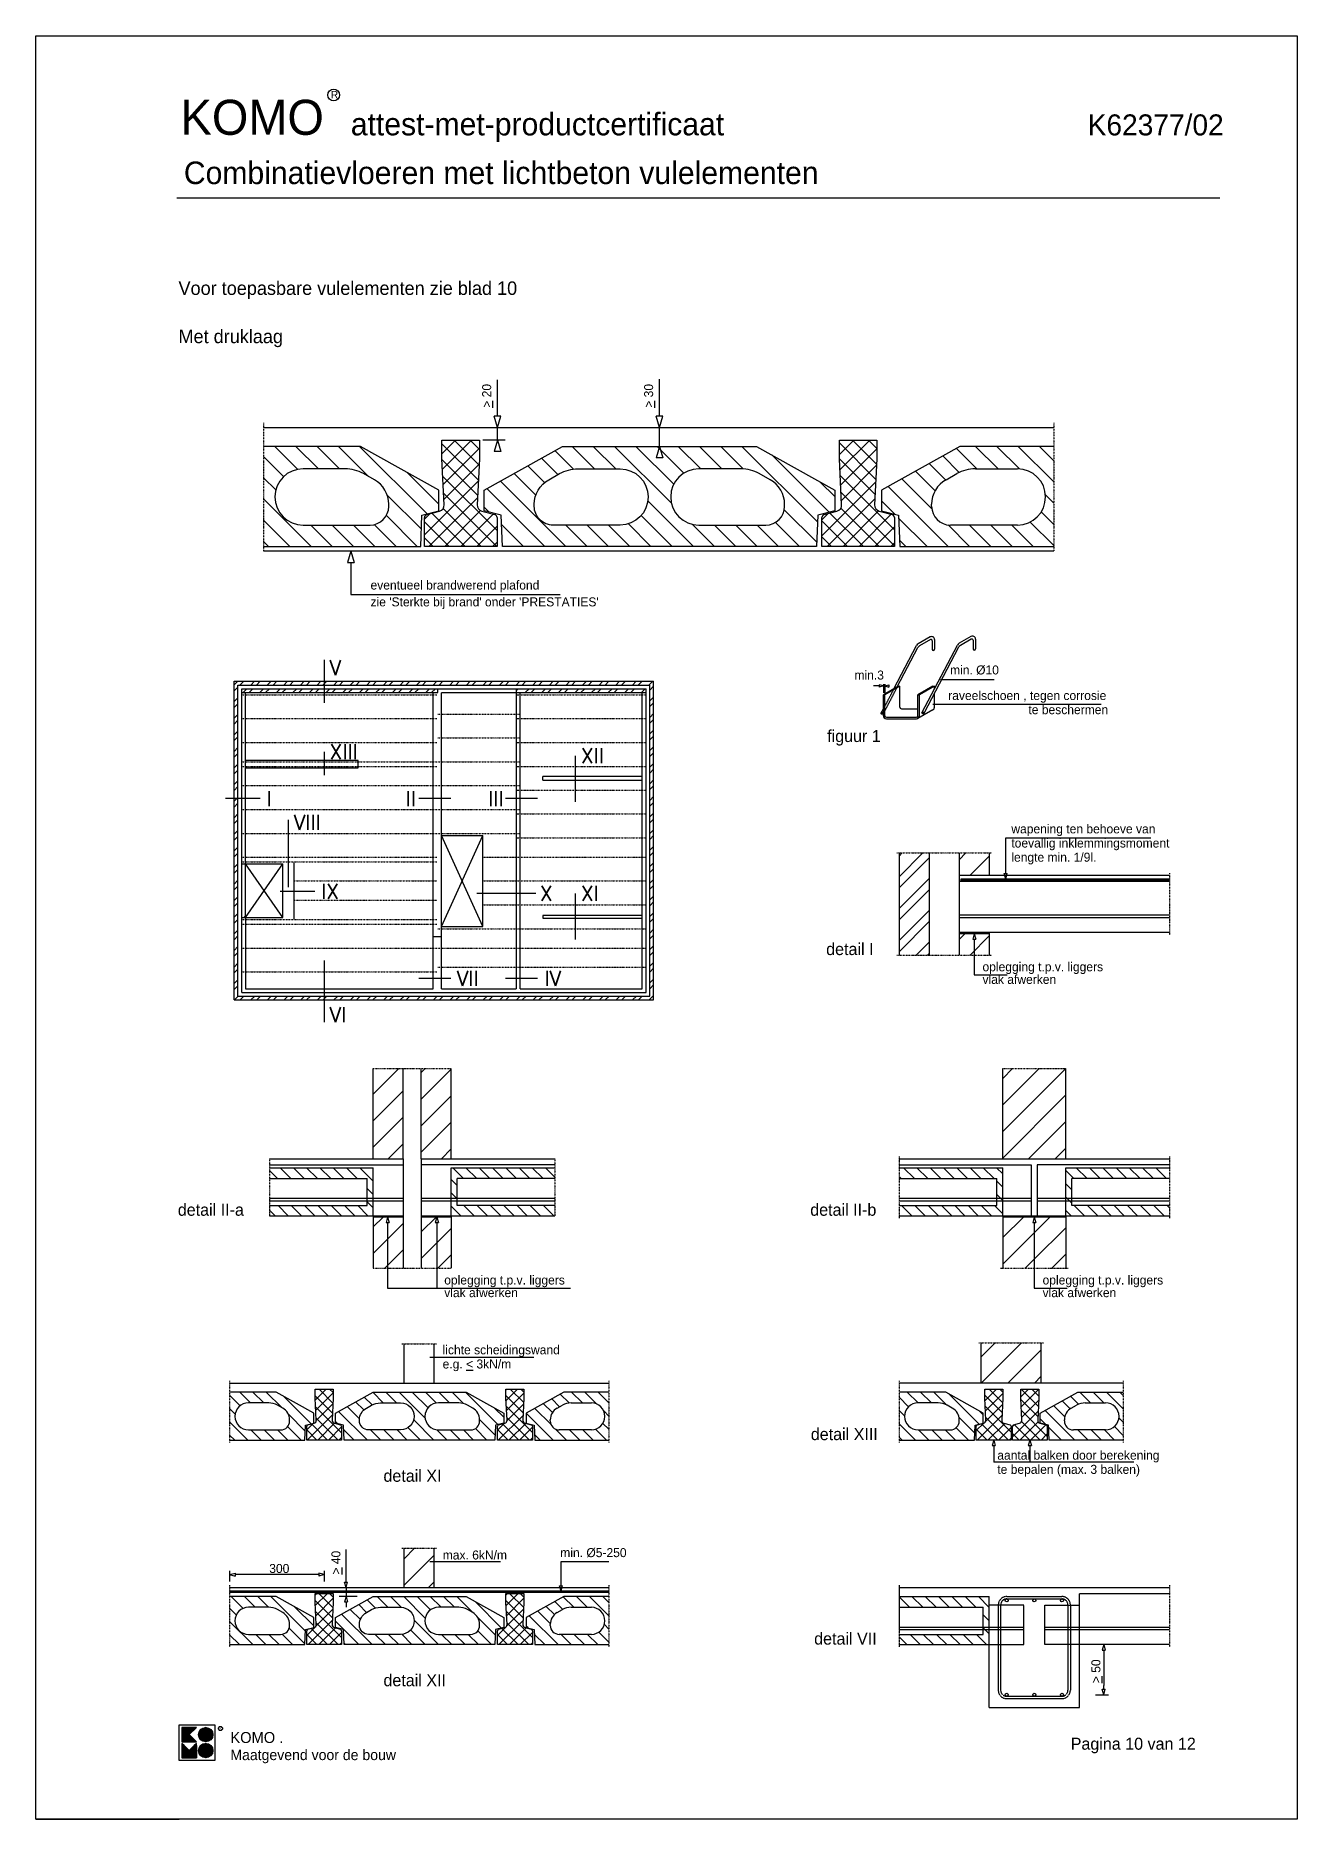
# Model space of a CAD drawing. Extents: x -4349 to 12451, y 1148 to 7088.
# Drawn here: x -149 to 4051, y 1148 to 7088 of the extents above; entities that cross this region are included whole.
import ezdxf

# ---------------------------------------------------------------- set-up
doc = ezdxf.new("R2010")
doc.units = 0
doc.header["$LTSCALE"] = 5
for name, pattern in [('CENTER', [2, 1.25, -0.25, 0.25, -0.25]), ('DASHDOT', [1, 0.5, -0.25, 0, -0.25]), ('HIDDEN', [0.375, 0.25, -0.125])]:
    doc.linetypes.add(name, pattern=pattern)
doc.layers.get('0').update_dxf_attribs({"linetype": 'CONTINUOUS'})
for name, color, linetype in [('ANZ', 2, 'CONTINUOUS'), ('ARC', 1, 'CONTINUOUS'), ('KADER_COMBI_NIEUW$0$KOMO_L', 7, 'CONTINUOUS'), ('KADER_COMBI_NIEUW$0$TXT', 1, 'CONTINUOUS'), ('MTV', 1, 'CONTINUOUS'), ('TEXT', 1, 'CONTINUOUS'), ('TXT', 1, 'CONTINUOUS')]:
    doc.layers.add(name, color=color, linetype=linetype)
doc.styles.add('ISO', font='txt', dxfattribs={"height": 30})
doc.styles.add('KADER_COMBI_NIEUW$0$STYLE1', font='txt', dxfattribs={"height": 50})
doc.styles.add('KADER_COMBI_NIEUW$0$T25_VE', font='txt', dxfattribs={"height": 50})
doc.styles.add('SIMPLEX', font='simplex')
doc.styles.add('STYLE1', font='txt', dxfattribs={"height": 50})
doc.styles.add('T25', font='txt', dxfattribs={"height": 50})

msp = doc.modelspace()

# ---------------------------------------------------------------- texts
at = {"layer": 'MTV', "color": 1, "style": 'ISO'}
for s, p in [('%%U>%%U 20', (1366.9, 5848.6)), ('%%U>%%U 30', (1906, 5848.6)), ('%%U>%%U 40', (864.9, 1962.8)), ('%%U>%%U 50', (3395, 1601.1))]:
    msp.add_text(s, height=30, rotation=90, dxfattribs=at).set_placement(p)
for s, p in [('min.3', (2576.2, 4943.3)), ('300', (628.1, 1968))]:
    msp.add_text(s, height=30, dxfattribs=at).set_placement(p)
at = {"layer": 'TEXT', "style": 'T25'}
for s, p in [('Voor toepasbare vulelementen zie blad 10', (326, 6224.2)), ('Met druklaag', (326, 6063.6))]:
    msp.add_text(s, height=45, dxfattribs=at).set_placement(p)
at = {"layer": 'TEXT', "color": 1, "style": 'ISO'}
for s, p in [('eventueel brandwerend plafond', (965.2, 5243)), ("zie 'Sterkte bij brand' onder 'PRESTATIES'", (965.2, 5187)), ('min. %%c10', (2894.4, 4960.3)), ('raveelschoen , tegen corrosie', (2888.4, 4875.2)), ('te beschermen', (3155.4, 4828)), ('wapening ten behoeve van', (3098.6, 4431.1)), ('toevallig inklemmingsmoment', (3098.6, 4383.9)), ('lengte min. 1/9l.', (3098.6, 4336.7)), ('oplegging t.p.v. liggers', (3002.5, 3971.8)), ('vlak afwerken', (3002.6, 3929.8)), ('vlak afwerken', (1210.7, 2886.6)), ('oplegging t.p.v. liggers', (1210.6, 2928.7)), ('vlak afwerken', (3202.6, 2886.6)), ('oplegging t.p.v. liggers', (3202.5, 2928.7)), ('e.g. %%U<%%U 3kN/m', (1205.2, 2649)), ('lichte scheidingswand', (1205.2, 2696.2)), ('aantal balken door berekening', (3051.8, 2345.3)), ('te bepalen (max. 3 balken)', (3051.8, 2298.1)), ('max. 6kN/m', (1205.6, 2012.9)), ('min. %%c5-250', (1596.9, 2020.8))]:
    msp.add_text(s, height=30, dxfattribs=at).set_placement(p)
at = {"layer": 'TEXT', "color": 3}
for s, height, style, p in [('V', 50, 'SIMPLEX', (828.9, 4958.2)), ('figuur 1', 40, 'ISO', (2485.3, 4735.3)), ('XIII', 50, 'SIMPLEX', (828.9, 4678.7)), ('XII', 50, 'SIMPLEX', (1665.2, 4665.1)), ('I', 50, 'SIMPLEX', (618.8, 4522.1)), ('II', 50, 'SIMPLEX', (1082.1, 4522.1)), ('III', 50, 'SIMPLEX', (1357, 4522.1)), ('VIII', 50, 'SIMPLEX', (709.7, 4442.7)), ('IX', 50, 'SIMPLEX', (800.7, 4212.7)), ('X', 50, 'SIMPLEX', (1528.8, 4206.6)), ('XI', 50, 'SIMPLEX', (1665.2, 4206.6)), ('detail I', 40, 'ISO', (2482.1, 4025.8)), ('VII', 50, 'SIMPLEX', (1252.4, 3923.6)), ('IV', 50, 'SIMPLEX', (1544.4, 3923.6)), ('VI', 50, 'SIMPLEX', (828.9, 3802.2)), ('detail II-a', 40, 'ISO', (323.7, 3157.6)), ('detail II-b', 40, 'ISO', (2429.1, 3157.6)), ('detail XIII', 40, 'ISO', (2431, 2410.4)), ('detail XI', 40, 'ISO', (1008.3, 2271.7)), ('detail VII', 40, 'ISO', (2442.1, 1729.5)), ('detail XII', 40, 'ISO', (1008.3, 1590.8))]:
    msp.add_text(s, height=height, dxfattribs=dict(at, style=style)).set_placement(p)

# ---------------------------------------------------------------- blocks, each defined once
blk = doc.blocks.new('*X6')
at = {"color": 0}
for p, q in [((722.7, 5643.4), (646.2, 5719.9)), ((791.7, 5645.1), (716.9, 5719.9)), ((862.4, 5645.1), (787.6, 5719.9)), ((958.4, 5619.8), (858.3, 5719.9)), ((1153.7, 5495.2), (929, 5719.9)), ((1641.1, 5644.3), (1579.3, 5706)), ((1710.9, 5645.1), (1636.1, 5719.9)), ((1781.6, 5645.1), (1706.8, 5719.9)), ((1966.9, 5530.6), (1777.5, 5719.9)), ((1974.6, 5593.6), (1848.3, 5719.9)), ((2008.2, 5630.7), (1919, 5719.9)), ((2064.4, 5645.1), (1989.7, 5719.9)), ((2135.2, 5645.1), (2060.4, 5719.9)), ((2206.1, 5644.9), (2131.1, 5719.9)), ((2453.2, 5468.5), (2201.8, 5719.9)), ((2983.7, 5645.1), (2915.4, 5713.4)), ((3054.4, 5645.1), (2979.6, 5719.9)), ((3125.3, 5644.9), (3050.3, 5719.9)), ((3239.5, 5601.4), (3121, 5719.9)), ((3239.5, 5672.2), (3191.8, 5719.9)), ((676, 5619.4), (609.3, 5686.1)), ((1544.5, 5599.4), (1488.6, 5655.3)), ((1588.7, 5625.9), (1534, 5680.6)), ((2491.9, 5500.6), (2301.3, 5691.2)), ((2879.5, 5607.9), (2824.8, 5662.7)), ((2925.1, 5633.1), (2870.1, 5688)), ((649.8, 5574.9), (609.3, 5615.4)), ((1192.6, 5527), (1085.6, 5634)), ((1615.9, 5386.6), (1398, 5604.5)), ((1515.5, 5557.7), (1443.3, 5629.9)), ((2510.4, 5552.8), (2462, 5601.2)), ((2888.7, 5386.6), (2688.8, 5586.5)), ((2833.8, 5512.2), (2734.1, 5611.9)), ((2844.7, 5572), (2779.4, 5637.3)), ((767.4, 5386.6), (609.3, 5544.7)), ((1134.5, 5443.7), (1021, 5557.2)), ((1545.2, 5386.6), (1352.7, 5579.1)), ((2040.2, 5386.6), (1888.6, 5538.2)), ((2710.7, 5493.9), (2666.6, 5538)), ((3239.5, 5530.7), (3212.2, 5558.1)), ((696.7, 5386.6), (609.3, 5473.9)), ((1120.9, 5386.6), (1018, 5489.5)), ((1359.9, 5501.1), (1343.7, 5517.4)), ((1969.5, 5386.6), (1866.4, 5489.7)), ((2393.7, 5386.6), (2313.6, 5466.7)), ((2450.5, 5400.5), (2342.6, 5508.4)), ((2818, 5386.6), (2723.2, 5481.3)), ((3239.5, 5389.3), (3161.1, 5467.8)), ((3239.5, 5460), (3198.1, 5501.5)), ((838.1, 5386.6), (767, 5457.6)), ((908.8, 5386.6), (837.7, 5457.6)), ((979.5, 5386.6), (908.4, 5457.6)), ((1050.2, 5386.6), (977.6, 5459.3)), ((1474.5, 5386.6), (1401.2, 5459.9)), ((1686.6, 5386.6), (1615.6, 5457.6)), ((1757.3, 5386.6), (1686.3, 5457.6)), ((1828, 5386.6), (1757, 5457.6)), ((1898.7, 5386.6), (1823.5, 5461.8)), ((2110.9, 5386.6), (2037.5, 5460)), ((2181.6, 5386.6), (2110.5, 5457.6)), ((2252.3, 5386.6), (2181.2, 5457.6)), ((2323, 5386.6), (2251.9, 5457.6)), ((2747.3, 5386.6), (2726.2, 5407.7)), ((2959.4, 5386.6), (2887.8, 5458.2)), ((3030.1, 5386.6), (2959.1, 5457.6)), ((3100.8, 5386.6), (3029.8, 5457.6)), ((3171.5, 5386.6), (3100.5, 5457.6)), ((626, 5386.6), (609.3, 5403.2))]:
    blk.add_line(p, q, dxfattribs=at)
blk = doc.blocks.new('*X7')
at = {"color": 0}
for p, q in [((1203.1, 5695.3), (1248.5, 5740.8)), ((1324.6, 5607.2), (1203.1, 5728.7)), ((1204.7, 5644), (1301.5, 5740.8)), ((1207.2, 5593.4), (1328.1, 5714.3)), ((1327.1, 5657.8), (1244.1, 5740.8)), ((1328.1, 5709.8), (1297.1, 5740.8)), ((2526, 5692.4), (2574.3, 5740.8)), ((2647.6, 5610), (2526, 5731.6)), ((2527.8, 5641.2), (2627.3, 5740.8)), ((2530.3, 5590.6), (2651, 5711.3)), ((2650.1, 5660.5), (2569.9, 5740.8)), ((2651, 5712.7), (2622.9, 5740.8)), ((1322.1, 5556.7), (1203.2, 5675.6)), ((1209.7, 5542.9), (1327.2, 5660.3)), ((2645.1, 5559.4), (2526, 5678.6)), ((2532.8, 5540.1), (2649.9, 5657.3)), ((1144.7, 5424.9), (1324.4, 5604.6)), ((1386.4, 5439.3), (1205.9, 5619.8)), ((2467.6, 5421.9), (2647.2, 5601.5)), ((2709.3, 5442.2), (2528.7, 5622.8)), ((1159.5, 5386.6), (1321.7, 5548.8)), ((1386.1, 5386.6), (1208.7, 5564)), ((2485.3, 5386.6), (2644.5, 5545.7)), ((2709.3, 5389.2), (2531.4, 5567.1)), ((1144.7, 5477.9), (1162.2, 5495.4)), ((1227, 5386.6), (1144.7, 5468.9)), ((1280, 5386.6), (1169.3, 5497.3)), ((1333.1, 5386.6), (1207, 5512.6)), ((1212.5, 5386.6), (1331.7, 5505.8)), ((1265.6, 5386.6), (1373.2, 5494.3)), ((2467.6, 5475), (2489.1, 5496.5)), ((2552.8, 5386.6), (2467.6, 5471.8)), ((2605.9, 5386.6), (2494.5, 5497.9)), ((2658.9, 5386.6), (2531, 5514.4)), ((2538.3, 5386.6), (2656.6, 5504.9)), ((2591.4, 5386.6), (2698.4, 5493.6)), ((1174, 5386.6), (1144.7, 5415.8)), ((1318.6, 5386.6), (1386.4, 5454.4)), ((2499.8, 5386.6), (2467.6, 5418.7)), ((2644.4, 5386.6), (2709.3, 5451.5)), ((1371.6, 5386.6), (1386.4, 5401.4)), ((2697.4, 5386.6), (2709.3, 5398.5))]:
    blk.add_line(p, q, dxfattribs=at)
blk = doc.blocks.new('*X8')
at = {"color": 0}
for p, q in [((2925, 4343.2), (2947.5, 4365.8)), ((2960.9, 4290.8), (3025, 4354.8)), ((2925, 4078), (2943.5, 4096.6)), ((2961.1, 4025.8), (3025, 4089.6))]:
    blk.add_line(p, q, dxfattribs=at)
blk = doc.blocks.new('*X9')
at = {"color": 0}
for p, q in [((2725, 4286.8), (2804, 4365.8)), ((2725, 4355.3), (2735.4, 4365.8)), ((2725, 4249.3), (2825, 4349.3)), ((2725, 4180.7), (2825, 4280.7)), ((2725, 4143.2), (2825, 4243.2)), ((2725, 4074.6), (2825, 4174.6)), ((2725, 4037.1), (2825, 4137.1)), ((2782.2, 4025.8), (2825, 4068.6)), ((2819.7, 4025.8), (2825, 4031.1))]:
    blk.add_line(p, q, dxfattribs=at)
blk = doc.blocks.new('*X10')
at = {"color": 0}
for p, q in [((2731.7, 3281.7), (2725, 3288.5)), ((2775.9, 3281.7), (2740, 3317.6)), ((2820.1, 3281.7), (2784.2, 3317.6)), ((2864.3, 3281.7), (2828.4, 3317.6)), ((2908.5, 3281.7), (2872.6, 3317.6)), ((2952.7, 3281.7), (2916.8, 3317.6)), ((2996.9, 3281.7), (2961, 3317.6)), ((3041.1, 3281.7), (3005.2, 3317.6)), ((3070, 3297), (3049.4, 3317.6)), ((3070, 3252.8), (3050, 3272.8)), ((3306.3, 3281.7), (3280, 3308)), ((3350.5, 3281.7), (3314.6, 3317.6)), ((3394.7, 3281.7), (3358.8, 3317.6)), ((3438.8, 3281.7), (3403, 3317.6)), ((3483, 3281.7), (3447.2, 3317.6)), ((3527.2, 3281.7), (3491.3, 3317.6)), ((3571.4, 3281.7), (3535.5, 3317.6)), ((3615.6, 3281.7), (3579.7, 3317.6)), ((3625, 3316.6), (3623.9, 3317.6)), ((3062.5, 3216.1), (3050, 3228.6)), ((3070, 3208.6), (3062.5, 3216.1)), ((3300, 3243.8), (3280, 3263.8)), ((3283.5, 3216.1), (3280, 3219.6)), ((3292, 3207.6), (3283.5, 3216.1)), ((3300, 3199.6), (3292, 3207.6)), ((2767.5, 3157.6), (2733.4, 3191.7)), ((2811.7, 3157.6), (2777.5, 3191.7)), ((2855.9, 3157.6), (2821.7, 3191.7)), ((2900, 3157.6), (2865.9, 3191.7)), ((2944.2, 3157.6), (2910.1, 3191.7)), ((2988.4, 3157.6), (2954.3, 3191.7)), ((3032.6, 3157.6), (2998.5, 3191.7)), ((3070, 3164.5), (3042.7, 3191.7)), ((3297.8, 3157.6), (3280, 3175.4)), ((3342, 3157.6), (3307.9, 3191.7)), ((3386.2, 3157.6), (3352.1, 3191.7)), ((3430.4, 3157.6), (3396.3, 3191.7)), ((3474.6, 3157.6), (3440.5, 3191.7)), ((3518.8, 3157.6), (3484.7, 3191.7)), ((3563, 3157.6), (3528.8, 3191.7)), ((3607.2, 3157.6), (3573, 3191.7)), ((3625, 3184), (3617.2, 3191.7))]:
    blk.add_line(p, q, dxfattribs=at)
blk = doc.blocks.new('*X11')
at = {"color": 0}
for p, q in [((531.2, 2524.8), (496, 2560)), ((565.7, 2534.5), (529.8, 2570.4)), ((609.9, 2534.5), (574, 2570.4)), ((669.6, 2519), (618.2, 2570.4)), ((767.6, 2465.2), (676.9, 2555.9)), ((1007.6, 2534.5), (972.4, 2569.7)), ((1051.8, 2534.5), (1015.9, 2570.4)), ((1146.9, 2483.6), (1060.1, 2570.4)), ((1156.7, 2518), (1104.3, 2570.4)), ((1184.9, 2534), (1148.5, 2570.4)), ((1228.6, 2534.5), (1192.7, 2570.4)), ((1275.1, 2532.2), (1236.9, 2570.4)), ((1389.1, 2462.4), (1281.1, 2570.4)), ((1626.7, 2534.1), (1597, 2563.9)), ((1670.6, 2534.5), (1634.7, 2570.4)), ((1718.5, 2530.7), (1678.9, 2570.4)), ((1758.5, 2534.9), (1723.1, 2570.4)), ((514.7, 2497.1), (496, 2515.8)), ((748.2, 2440.4), (691.8, 2496.7)), ((955, 2410.4), (859.1, 2506.3)), ((928.6, 2480.9), (887.4, 2522.2)), ((942.9, 2510.8), (915.7, 2538)), ((970.4, 2527.6), (944.1, 2553.9)), ((1408.5, 2487.2), (1378.5, 2517.2)), ((1573.7, 2410.4), (1483.6, 2500.4)), ((1566.2, 2462), (1512, 2516.3)), ((1570.5, 2501.9), (1540.3, 2532.2)), ((1594.9, 2521.8), (1568.6, 2548)), ((1758.5, 2490.7), (1741.8, 2507.5)), ((557.2, 2410.4), (496, 2471.6)), ((601.4, 2410.4), (567.3, 2444.5)), ((645.6, 2410.4), (611.5, 2444.5)), ((689.8, 2410.4), (655.7, 2444.5)), ((734, 2410.4), (689.1, 2455.3)), ((855.6, 2465.5), (848.5, 2472.6)), ((910.8, 2410.4), (876.1, 2445)), ((999.2, 2410.4), (965.1, 2444.5)), ((1043.4, 2410.4), (1009.3, 2444.5)), ((1087.6, 2410.4), (1053.4, 2444.5)), ((1131.8, 2410.4), (1090.2, 2451.9)), ((1175.9, 2410.4), (1108.9, 2477.5)), ((1220.1, 2410.4), (1185.6, 2444.9)), ((1264.3, 2410.4), (1230.2, 2444.5)), ((1308.5, 2410.4), (1274.4, 2444.5)), ((1352.7, 2410.4), (1314.2, 2448.9)), ((1380.2, 2427.1), (1328.5, 2478.8)), ((1617.9, 2410.4), (1581.1, 2447.2)), ((1662.1, 2410.4), (1628, 2444.5)), ((1706.3, 2410.4), (1672.2, 2444.5)), ((1750.5, 2410.4), (1714.2, 2446.6)), ((1758.5, 2446.5), (1739, 2466.1)), ((513, 2410.4), (496, 2427.4)), ((1529.5, 2410.4), (1511.8, 2428.1))]:
    blk.add_line(p, q, dxfattribs=at)
blk = doc.blocks.new('*X12')
at = {"color": 0}
for p, q in [((2788, 2534.5), (2752.1, 2570.4)), ((2832.2, 2534.5), (2796.3, 2570.4)), ((2883.5, 2527.4), (2840.5, 2570.4)), ((2991.3, 2463.8), (2890.8, 2564.4)), ((3322.6, 2530.2), (3295.9, 2556.9)), ((3362.6, 2534.5), (3326.7, 2570.4)), ((3406.8, 2534.5), (3370.9, 2570.4)), ((3471, 2514.5), (3415.1, 2570.4)), ((3471, 2558.6), (3459.2, 2570.4)), ((2756.6, 2521.7), (2725, 2553.3)), ((2743, 2491.1), (2725, 2509.1)), ((3005, 2494.3), (2991.2, 2508.1)), ((3309.9, 2410.4), (3211, 2509.3)), ((3276.2, 2488.3), (3239.3, 2525.2)), ((3294.1, 2514.6), (3267.6, 2541.1)), ((2779.6, 2410.4), (2725, 2465)), ((2823.8, 2410.4), (2789.6, 2444.5)), ((2867.9, 2410.4), (2833.8, 2444.5)), ((2912.1, 2410.4), (2878, 2444.5)), ((2956.3, 2410.4), (2914.8, 2451.9)), ((2976.9, 2434), (2924.1, 2486.8)), ((3213.5, 2462.6), (3195, 2481.1)), ((3265.7, 2410.4), (3222.3, 2453.8)), ((3354.1, 2410.4), (3320, 2444.5)), ((3398.3, 2410.4), (3364.2, 2444.5)), ((3442.5, 2410.4), (3408.4, 2444.5)), ((3471, 2426.1), (3441.5, 2455.5)), ((3471, 2470.3), (3456.7, 2484.5)), ((2735.4, 2410.4), (2725, 2420.8))]:
    blk.add_line(p, q, dxfattribs=at)
blk = doc.blocks.new('*X13')
at = {"color": 0}
for p, q in [((518.5, 1828.1), (496, 1850.6)), ((541, 1849.8), (501.3, 1889.5)), ((581.4, 1853.6), (545.5, 1889.5)), ((625.6, 1853.6), (589.7, 1889.5)), ((748.8, 1774.6), (633.9, 1889.5)), ((776, 1791.6), (712.6, 1855)), ((931.5, 1812.9), (897.5, 1846.9)), ((952.1, 1836.5), (925.8, 1862.8)), ((981.5, 1851.2), (954.1, 1878.6)), ((1023.4, 1853.6), (987.5, 1889.5)), ((1067.6, 1853.6), (1031.7, 1889.5)), ((1147.5, 1817.9), (1075.8, 1889.5)), ((1164.8, 1844.8), (1120, 1889.5)), ((1200.1, 1853.6), (1164.2, 1889.5)), ((1244.3, 1853.6), (1208.4, 1889.5)), ((1306.5, 1835.6), (1252.6, 1889.5)), ((1401.6, 1784.7), (1313.7, 1872.6)), ((1577.6, 1829.6), (1550.4, 1856.9)), ((1605, 1846.5), (1578.7, 1872.8)), ((1642.1, 1853.6), (1607, 1888.6)), ((1686.3, 1853.6), (1650.4, 1889.5)), ((1758.5, 1825.5), (1694.6, 1889.5)), ((1758.5, 1869.7), (1738.8, 1889.5)), ((572.9, 1729.5), (496, 1806.4)), ((747.1, 1732.1), (694.6, 1784.6)), ((926.5, 1729.5), (848.5, 1807.5)), ((970.7, 1729.5), (869.1, 1831)), ((1191.7, 1729.5), (1110.5, 1810.7)), ((1380.8, 1761.3), (1322.2, 1819.9)), ((1489.8, 1784.8), (1483.5, 1791.2)), ((1589.4, 1729.5), (1493.7, 1825.2)), ((1563.6, 1799.5), (1522, 1841.1)), ((1758.5, 1781.3), (1743.8, 1796.1)), ((528.7, 1729.5), (496, 1762.2)), ((617.1, 1729.5), (583, 1763.6)), ((661.3, 1729.5), (627.2, 1763.6)), ((705.5, 1729.5), (671, 1764)), ((882.3, 1729.5), (877.3, 1734.5)), ((1014.9, 1729.5), (980.8, 1763.6)), ((1059.1, 1729.5), (1025, 1763.6)), ((1103.3, 1729.5), (1069, 1763.7)), ((1147.5, 1729.5), (1098.7, 1778.2)), ((1235.8, 1729.5), (1201.7, 1763.6)), ((1280, 1729.5), (1245.9, 1763.6)), ((1324.2, 1729.5), (1290.1, 1763.6)), ((1368.4, 1729.5), (1322.4, 1775.5)), ((1545.2, 1729.5), (1511.2, 1763.5)), ((1633.6, 1729.5), (1599.5, 1763.6)), ((1677.8, 1729.5), (1643.7, 1763.6)), ((1722, 1729.5), (1687.9, 1763.6)), ((1758.5, 1737.1), (1724.9, 1770.8))]:
    blk.add_line(p, q, dxfattribs=at)
blk = doc.blocks.new('*X14')
at = {"color": 0}
for p, q in [((2759.5, 1853.6), (2725, 1888.2)), ((2803.7, 1853.6), (2767.8, 1889.5)), ((2847.9, 1853.6), (2812, 1889.5)), ((2892.1, 1853.6), (2856.2, 1889.5)), ((2936.3, 1853.6), (2900.4, 1889.5)), ((2980.5, 1853.6), (2944.6, 1889.5)), ((3025, 1853.3), (2988.8, 1889.5)), ((3025, 1809.1), (3005, 1829.1)), ((3010.4, 1779.5), (3005, 1784.9)), ((2751.1, 1729.5), (2725, 1755.6)), ((2795.3, 1729.5), (2761.2, 1763.6)), ((2839.5, 1729.5), (2805.4, 1763.6)), ((2883.7, 1729.5), (2849.5, 1763.6)), ((2927.8, 1729.5), (2893.7, 1763.6)), ((2972, 1729.5), (2937.9, 1763.6)), ((3016.2, 1729.5), (2982.1, 1763.6)), ((3025, 1764.9), (3010.4, 1779.5))]:
    blk.add_line(p, q, dxfattribs=at)
blk = doc.blocks.new('*X15')
at = {"color": 0}
for p, q in [((3010, 2576.5), (3013.9, 2580.4)), ((3067.6, 2502.4), (3010, 2560)), ((3010.4, 2541.6), (3049.3, 2580.4)), ((3012.1, 2507.9), (3070, 2565.8)), ((3069.3, 2536.1), (3025, 2580.4)), ((3070, 2570.7), (3060.3, 2580.4)), ((3130, 2555.1), (3155.3, 2580.4)), ((3188.6, 2522.8), (3131.1, 2580.4)), ((3131.4, 2521.1), (3190, 2579.7)), ((3190, 2556.8), (3166.4, 2580.4)), ((3098, 2436.7), (3011.3, 2523.3)), ((3013.2, 2473.6), (3069, 2529.4)), ((3102, 2421), (3187.9, 2506.9)), ((3187, 2489.1), (3130.2, 2545.9)), ((3218, 2422.7), (3132, 2508.7)), ((3133.1, 2487.4), (3189.7, 2544)), ((2982, 2442.4), (3006.5, 2466.9)), ((3018.2, 2410.4), (2982, 2446.6)), ((2985.3, 2410.4), (3067.1, 2492.2)), ((3053.6, 2410.4), (2999, 2464.9)), ((3088.9, 2410.4), (3013.1, 2486.2)), ((3020.7, 2410.4), (3076.4, 2466.1)), ((3056, 2410.4), (3098, 2452.3)), ((3102, 2456.3), (3107.5, 2461.8)), ((3159.6, 2410.4), (3108, 2462)), ((3126.7, 2410.4), (3187.8, 2471.4)), ((3195, 2410.4), (3132.8, 2472.6)), ((3162.1, 2410.4), (3213.3, 2461.6)), ((3217.6, 2458.5), (3214.9, 2461.1)), ((2982.9, 2410.4), (2982, 2411.2)), ((3091.4, 2410.4), (3098, 2417)), ((3124.3, 2410.4), (3102, 2432.7)), ((3197.5, 2410.4), (3218, 2430.9))]:
    blk.add_line(p, q, dxfattribs=at)
blk = doc.blocks.new('*X16')
at = {"color": 0}
for p, q in [((781, 2578.7), (782.7, 2580.4)), ((838.6, 2500.3), (781, 2557.8)), ((781.4, 2543.7), (818.1, 2580.4)), ((783, 2510), (841, 2568)), ((840.2, 2534), (793.8, 2580.4)), ((841, 2568.5), (829.2, 2580.4)), ((1416, 2577.3), (1419.1, 2580.4)), ((1473.6, 2501.6), (1416, 2559.2)), ((1416.4, 2542.3), (1454.5, 2580.4)), ((1418.1, 2508.6), (1476, 2566.6)), ((1475.3, 2535.3), (1430.2, 2580.4)), ((1476, 2569.9), (1465.6, 2580.4)), ((869, 2434.5), (782.5, 2521)), ((784.6, 2476.2), (840.1, 2531.7)), ((1504, 2435.9), (1417.4, 2522.5)), ((1419.5, 2474.7), (1475, 2530.2)), ((753, 2444.6), (774.5, 2466.1)), ((787, 2410.4), (753, 2444.4)), ((754.2, 2410.4), (838.3, 2494.5)), ((822.4, 2410.4), (768.3, 2464.5)), ((857.7, 2410.4), (784.3, 2483.8)), ((789.5, 2410.4), (845.7, 2466.6)), ((824.9, 2410.4), (869, 2454.5)), ((1388, 2443.2), (1411.4, 2466.6)), ((1423.4, 2410.4), (1388, 2445.8)), ((1390.5, 2410.4), (1473.2, 2493)), ((1458.8, 2410.4), (1404.4, 2464.7)), ((1494.1, 2410.4), (1419.2, 2485.3)), ((1425.9, 2410.4), (1481.8, 2466.3)), ((1461.3, 2410.4), (1504, 2453.1)), ((860.2, 2410.4), (869, 2419.2)), ((1388.1, 2410.4), (1388, 2410.4)), ((1496.6, 2410.4), (1504, 2417.8))]:
    blk.add_line(p, q, dxfattribs=at)
blk = doc.blocks.new('*X17')
at = {"color": 0}
for p, q in [((1416, 1894.4), (1421.1, 1899.5)), ((1473.5, 1818.8), (1416, 1876.4)), ((1416.5, 1859.5), (1456.5, 1899.5)), ((1418.2, 1825.8), (1476, 1883.7)), ((1418.4, 1790.7), (1474.9, 1847.3)), ((1475.2, 1852.5), (1428.2, 1899.5)), ((1476, 1887.1), (1463.6, 1899.5)), ((1388, 1760.3), (1414.5, 1786.9)), ((1392.5, 1729.5), (1473.1, 1810.1)), ((1456.8, 1729.5), (1402.9, 1783.4)), ((1504, 1753), (1417.5, 1839.5)), ((1492.2, 1729.5), (1419.3, 1802.3)), ((1427.9, 1729.5), (1483.4, 1785)), ((1421.5, 1729.5), (1388, 1762.9)), ((1463.2, 1729.5), (1504, 1770.3)), ((1498.6, 1729.5), (1504, 1734.9))]:
    blk.add_line(p, q, dxfattribs=at)
blk = doc.blocks.new('*X18')
at = {"color": 0}
for p, q in [((781, 1894.4), (786.1, 1899.5)), ((838.5, 1818.8), (781, 1876.4)), ((781.5, 1859.5), (821.5, 1899.5)), ((783.2, 1825.8), (841, 1883.7)), ((783.4, 1790.7), (839.9, 1847.3)), ((840.2, 1852.5), (793.2, 1899.5)), ((841, 1887.1), (828.6, 1899.5)), ((753, 1760.3), (779.5, 1786.9)), ((757.5, 1729.5), (838.1, 1810.1)), ((821.8, 1729.5), (767.9, 1783.4)), ((869, 1753), (782.5, 1839.5)), ((857.2, 1729.5), (784.3, 1802.3)), ((792.9, 1729.5), (848.4, 1785)), ((786.5, 1729.5), (753, 1762.9)), ((828.2, 1729.5), (869, 1770.3)), ((863.6, 1729.5), (869, 1734.9))]:
    blk.add_line(p, q, dxfattribs=at)
blk = doc.blocks.new('*X19')
at = {"color": 0}
for p, q in [((1077.3, 2015.3), (1112.1, 2050.1)), ((1077.3, 1926.9), (1177.3, 2026.9)), ((1158.3, 1919.5), (1177.3, 1938.5))]:
    blk.add_line(p, q, dxfattribs=at)
blk = doc.blocks.new('*X20')
at = {"color": 0}
for p, q in [((2998, 2688.2), (3044.5, 2734.7)), ((2998.5, 2600.4), (3132.9, 2734.7)), ((3086.9, 2600.4), (3198, 2711.4)), ((3175.3, 2600.4), (3198, 2623.1))]:
    blk.add_line(p, q, dxfattribs=at)
blk = doc.blocks.new('*X21')
at = {"color": 0}
for p, q in [((511.3, 4925.2), (523.6, 4937.5)), ((530.6, 4925), (543.1, 4937.5)), ((566.4, 4925), (578.9, 4937.5)), ((585.9, 4925), (598.4, 4937.5)), ((621.6, 4925), (634.1, 4937.5)), ((641.1, 4925), (653.6, 4937.5)), ((676.8, 4925), (689.3, 4937.5)), ((696.4, 4925), (708.9, 4937.5)), ((732.1, 4925), (744.6, 4937.5)), ((751.6, 4925), (764.1, 4937.5)), ((787.3, 4925), (799.8, 4937.5)), ((806.9, 4925), (819.4, 4937.5)), ((842.6, 4925), (855.1, 4937.5)), ((862.1, 4925), (874.6, 4937.5)), ((897.8, 4925), (910.3, 4937.5)), ((917.3, 4925), (929.8, 4937.5)), ((953.1, 4925), (965.6, 4937.5)), ((972.6, 4925), (985.1, 4937.5)), ((1008.3, 4925), (1020.8, 4937.5)), ((1027.8, 4925), (1040.3, 4937.5)), ((1063.5, 4925), (1076, 4937.5)), ((1083.1, 4925), (1095.6, 4937.5)), ((1118.8, 4925), (1131.3, 4937.5)), ((1138.3, 4925), (1150.8, 4937.5)), ((1174, 4925), (1186.5, 4937.5)), ((1193.6, 4925), (1206.1, 4937.5)), ((1229.3, 4925), (1241.8, 4937.5)), ((1248.8, 4925), (1261.3, 4937.5)), ((1284.5, 4925), (1297, 4937.5)), ((1304, 4925), (1316.5, 4937.5)), ((1339.7, 4925), (1352.2, 4937.5)), ((1359.3, 4925), (1371.8, 4937.5)), ((1395, 4925), (1407.5, 4937.5)), ((1414.5, 4925), (1427, 4937.5)), ((1450.2, 4925), (1462.7, 4937.5)), ((1469.8, 4925), (1482.3, 4937.5)), ((1505.5, 4925), (1518, 4937.5)), ((1525, 4925), (1537.5, 4937.5)), ((1560.7, 4925), (1573.2, 4937.5)), ((1580.3, 4925), (1592.8, 4937.5)), ((1616, 4925), (1628.5, 4937.5)), ((1635.5, 4925), (1648, 4937.5)), ((1671.2, 4925), (1683.7, 4937.5)), ((1690.7, 4925), (1703.2, 4937.5)), ((1726.4, 4925), (1738.9, 4937.5)), ((1746, 4925), (1758.5, 4937.5)), ((1781.7, 4925), (1794.2, 4937.5)), ((1801.2, 4925), (1813.7, 4937.5)), ((1836.9, 4925), (1849.4, 4937.5)), ((1856.5, 4925), (1869, 4937.5)), ((1892.2, 4925), (1904.7, 4937.5)), ((511.3, 4905.6), (523.8, 4918.1)), ((511.3, 4869.9), (523.8, 4882.4)), ((1895.1, 4908.3), (1907.6, 4920.8)), ((1895.1, 4872.6), (1907.6, 4885.1)), ((511.3, 4850.4), (523.8, 4862.9)), ((511.3, 4814.7), (523.8, 4827.2)), ((1895.1, 4853.1), (1907.6, 4865.6)), ((1895.1, 4817.4), (1907.6, 4829.9)), ((511.3, 4795.1), (523.8, 4807.6)), ((511.3, 4759.4), (523.8, 4771.9)), ((511.3, 4739.9), (523.8, 4752.4)), ((1895.1, 4797.8), (1907.6, 4810.3)), ((1895.1, 4762.1), (1907.6, 4774.6)), ((1895.1, 4742.6), (1907.6, 4755.1)), ((511.3, 4704.2), (523.8, 4716.7)), ((511.3, 4684.7), (523.8, 4697.2)), ((1895.1, 4706.9), (1907.6, 4719.4)), ((1895.1, 4687.3), (1907.6, 4699.8)), ((511.3, 4649), (523.8, 4661.5)), ((511.3, 4629.4), (523.8, 4641.9)), ((1895.1, 4651.6), (1907.6, 4664.1)), ((1895.1, 4632.1), (1907.6, 4644.6)), ((511.3, 4593.7), (523.8, 4606.2)), ((511.3, 4574.2), (523.8, 4586.7)), ((1895.1, 4596.4), (1907.6, 4608.9)), ((1895.1, 4576.9), (1907.6, 4589.4)), ((511.3, 4538.5), (523.8, 4551)), ((511.3, 4518.9), (523.8, 4531.4)), ((1895.1, 4541.1), (1907.6, 4553.6)), ((1895.1, 4521.6), (1907.6, 4534.1)), ((511.3, 4483.2), (523.8, 4495.7)), ((511.3, 4463.7), (523.8, 4476.2)), ((1895.1, 4485.9), (1907.6, 4498.4)), ((1895.1, 4466.4), (1907.6, 4478.9)), ((511.3, 4428), (523.8, 4440.5)), ((511.3, 4408.5), (523.8, 4421)), ((1895.1, 4430.7), (1907.6, 4443.2)), ((1895.1, 4411.1), (1907.6, 4423.6)), ((511.3, 4372.7), (523.8, 4385.2)), ((511.3, 4353.2), (523.8, 4365.7)), ((1895.1, 4375.4), (1907.6, 4387.9)), ((1895.1, 4355.9), (1907.6, 4368.4)), ((511.3, 4317.5), (523.8, 4330)), ((511.3, 4298), (523.8, 4310.5)), ((1895.1, 4320.2), (1907.6, 4332.7)), ((1895.1, 4300.6), (1907.6, 4313.1)), ((1895.1, 4264.9), (1907.6, 4277.4)), ((511.3, 4262.3), (523.8, 4274.8)), ((511.3, 4242.7), (523.8, 4255.2)), ((511.3, 4207), (523.8, 4219.5)), ((1895.1, 4245.4), (1907.6, 4257.9)), ((1895.1, 4209.7), (1907.6, 4222.2)), ((511.3, 4187.5), (523.8, 4200)), ((511.3, 4151.8), (523.8, 4164.3)), ((1895.1, 4190.2), (1907.6, 4202.7)), ((1895.1, 4154.5), (1907.6, 4167)), ((511.3, 4132.2), (523.8, 4144.7)), ((511.3, 4096.5), (523.8, 4109)), ((1895.1, 4134.9), (1907.6, 4147.4)), ((1895.1, 4099.2), (1907.6, 4111.7)), ((511.3, 4077), (523.8, 4089.5)), ((511.3, 4041.3), (523.8, 4053.8)), ((1895.1, 4079.7), (1907.6, 4092.2)), ((1895.1, 4044), (1907.6, 4056.5)), ((511.3, 4021.8), (523.8, 4034.3)), ((511.3, 3986), (523.8, 3998.5)), ((1895.1, 4024.4), (1907.6, 4036.9)), ((1895.1, 3988.7), (1907.6, 4001.2)), ((1895.1, 3969.2), (1907.6, 3981.7)), ((511.3, 3966.5), (523.8, 3979)), ((511.3, 3930.8), (523.8, 3943.3)), ((511.3, 3911.3), (523.8, 3923.8)), ((1895.1, 3933.5), (1907.6, 3946)), ((1895.1, 3913.9), (1907.6, 3926.4)), ((512, 3876.2), (524.5, 3888.7)), ((531.5, 3876.2), (544, 3888.7)), ((567.2, 3876.2), (579.7, 3888.7)), ((586.7, 3876.2), (599.2, 3888.7)), ((622.5, 3876.2), (635, 3888.7)), ((642, 3876.2), (654.5, 3888.7)), ((677.7, 3876.2), (690.2, 3888.7)), ((697.2, 3876.2), (709.7, 3888.7)), ((732.9, 3876.2), (745.4, 3888.7)), ((752.5, 3876.2), (765, 3888.7)), ((788.2, 3876.2), (800.7, 3888.7)), ((807.7, 3876.2), (820.2, 3888.7)), ((843.4, 3876.2), (855.9, 3888.7)), ((863, 3876.2), (875.5, 3888.7)), ((898.7, 3876.2), (911.2, 3888.7)), ((918.2, 3876.2), (930.7, 3888.7)), ((953.9, 3876.2), (966.4, 3888.7)), ((973.4, 3876.2), (985.9, 3888.7)), ((1009.2, 3876.2), (1021.7, 3888.7)), ((1028.7, 3876.2), (1041.2, 3888.7)), ((1064.4, 3876.2), (1076.9, 3888.7)), ((1083.9, 3876.2), (1096.4, 3888.7)), ((1119.6, 3876.2), (1132.1, 3888.7)), ((1139.2, 3876.2), (1151.7, 3888.7)), ((1174.9, 3876.2), (1187.4, 3888.7)), ((1194.4, 3876.2), (1206.9, 3888.7)), ((1230.1, 3876.2), (1242.6, 3888.7)), ((1249.7, 3876.2), (1262.2, 3888.7)), ((1285.4, 3876.2), (1297.9, 3888.7)), ((1304.9, 3876.2), (1317.4, 3888.7)), ((1340.6, 3876.2), (1353.1, 3888.7)), ((1360.1, 3876.2), (1372.6, 3888.7)), ((1395.9, 3876.2), (1408.4, 3888.7)), ((1415.4, 3876.2), (1427.9, 3888.7)), ((1451.1, 3876.2), (1463.6, 3888.7)), ((1470.6, 3876.2), (1483.1, 3888.7)), ((1506.3, 3876.2), (1518.8, 3888.7)), ((1525.9, 3876.2), (1538.4, 3888.7)), ((1561.6, 3876.2), (1574.1, 3888.7)), ((1581.1, 3876.2), (1593.6, 3888.7)), ((1616.8, 3876.2), (1629.3, 3888.7)), ((1636.4, 3876.2), (1648.9, 3888.7)), ((1672.1, 3876.2), (1684.6, 3888.7)), ((1691.6, 3876.2), (1704.1, 3888.7)), ((1727.3, 3876.2), (1739.8, 3888.7)), ((1746.8, 3876.2), (1759.3, 3888.7)), ((1782.6, 3876.2), (1795.1, 3888.7)), ((1802.1, 3876.2), (1814.6, 3888.7)), ((1837.8, 3876.2), (1850.3, 3888.7)), ((1857.3, 3876.2), (1869.8, 3888.7)), ((1893, 3876.2), (1907.6, 3890.7))]:
    blk.add_line(p, q, dxfattribs=at)
blk = doc.blocks.new('*X22')
at = {"color": 0}
for p, q in [((1451.3, 4906.5), (1457.3, 4912.5)), ((1480.5, 4900), (1493, 4912.5)), ((1500, 4900), (1512.5, 4912.5)), ((1535.7, 4900), (1548.2, 4912.5)), ((1555.3, 4900), (1567.8, 4912.5)), ((1591, 4900), (1603.5, 4912.5)), ((1610.5, 4900), (1623, 4912.5)), ((1646.2, 4900), (1658.7, 4912.5)), ((1665.7, 4900), (1678.2, 4912.5)), ((1701.4, 4900), (1713.9, 4912.5)), ((1721, 4900), (1733.5, 4912.5)), ((1756.7, 4900), (1769.2, 4912.5)), ((1776.2, 4900), (1788.7, 4912.5)), ((1811.9, 4900), (1824.4, 4912.5)), ((1831.5, 4900), (1844, 4912.5)), ((1867.2, 4900), (1879.7, 4912.5))]:
    blk.add_line(p, q, dxfattribs=at)
blk = doc.blocks.new('*X23')
at = {"color": 0}
for p, q in [((541.4, 4900), (553.9, 4912.5)), ((560.9, 4900), (573.4, 4912.5)), ((596.6, 4900), (609.1, 4912.5)), ((616.1, 4900), (628.6, 4912.5)), ((651.8, 4900), (664.3, 4912.5)), ((671.4, 4900), (683.9, 4912.5)), ((707.1, 4900), (719.6, 4912.5)), ((726.6, 4900), (739.1, 4912.5)), ((762.3, 4900), (774.8, 4912.5)), ((781.9, 4900), (794.4, 4912.5)), ((817.6, 4900), (830.1, 4912.5)), ((837.1, 4900), (849.6, 4912.5)), ((872.8, 4900), (885.3, 4912.5)), ((892.3, 4900), (904.8, 4912.5)), ((928.1, 4900), (940.6, 4912.5)), ((947.6, 4900), (960.1, 4912.5)), ((983.3, 4900), (995.8, 4912.5)), ((1002.8, 4900), (1015.3, 4912.5)), ((1038.5, 4900), (1051, 4912.5)), ((1058.1, 4900), (1070.6, 4912.5)), ((1093.8, 4900), (1106.3, 4912.5)), ((1113.3, 4900), (1125.8, 4912.5)), ((1149, 4900), (1161.5, 4912.5)), ((1168.6, 4900), (1181.1, 4912.5))]:
    blk.add_line(p, q, dxfattribs=at)
blk = doc.blocks.new('*X59')
at = {"color": 0}
for p, q in [((3070, 3438.2), (3279.4, 3647.6)), ((3070, 3526.6), (3191, 3647.6)), ((3070, 3615), (3102.6, 3647.6)), ((3070, 3349.8), (3280, 3559.8)), ((3156.1, 3347.6), (3280, 3471.5)), ((3244.5, 3347.6), (3280, 3383.1)), ((3070, 3084.7), (3138.8, 3153.5)), ((3175, 3101.3), (3227.1, 3153.5)), ((3070, 2996.3), (3175, 3101.3)), ((3175, 3012.9), (3280, 3117.9)), ((3233.1, 2982.6), (3280, 3029.5)), ((3144.7, 2982.6), (3175, 3012.9))]:
    blk.add_line(p, q, dxfattribs=at)
blk = doc.blocks.new('*X60')
at = {"color": 0}
for p, q in [((655.8, 3281.7), (629.2, 3308.3)), ((700, 3281.7), (664.1, 3317.6)), ((744.2, 3281.7), (708.3, 3317.6)), ((788.4, 3281.7), (752.5, 3317.6)), ((832.6, 3281.7), (796.7, 3317.6)), ((876.8, 3281.7), (840.9, 3317.6)), ((921, 3281.7), (885.1, 3317.6)), ((974.2, 3272.7), (929.3, 3317.6)), ((974.2, 3316.9), (973.5, 3317.6)), ((974.2, 3228.5), (954.2, 3248.5)), ((647.4, 3157.6), (629.2, 3175.8)), ((691.6, 3157.6), (657.4, 3191.7)), ((735.8, 3157.6), (701.6, 3191.7)), ((779.9, 3157.6), (745.8, 3191.7)), ((824.1, 3157.6), (790, 3191.7)), ((868.3, 3157.6), (834.2, 3191.7)), ((912.5, 3157.6), (878.4, 3191.7)), ((956.7, 3157.6), (922.6, 3191.7)), ((974.2, 3184.3), (954.2, 3204.3))]:
    blk.add_line(p, q, dxfattribs=at)
blk = doc.blocks.new('*X61')
at = {"color": 0}
for p, q in [((1254.2, 3257.9), (1234.2, 3277.9)), ((1274.6, 3281.7), (1238.7, 3317.6)), ((1318.8, 3281.7), (1282.9, 3317.6)), ((1362.9, 3281.7), (1327.1, 3317.6)), ((1407.1, 3281.7), (1371.2, 3317.6)), ((1451.3, 3281.7), (1415.4, 3317.6)), ((1495.5, 3281.7), (1459.6, 3317.6)), ((1539.7, 3281.7), (1503.8, 3317.6)), ((1579.2, 3286.4), (1548, 3317.6)), ((1251.8, 3216.1), (1234.2, 3233.7)), ((1254.2, 3213.7), (1251.8, 3216.1)), ((1266.1, 3157.6), (1234.2, 3189.5)), ((1310.3, 3157.6), (1276.2, 3191.7)), ((1354.5, 3157.6), (1320.4, 3191.7)), ((1398.7, 3157.6), (1364.6, 3191.7)), ((1442.9, 3157.6), (1408.8, 3191.7)), ((1487.1, 3157.6), (1452.9, 3191.7)), ((1531.2, 3157.6), (1497.1, 3191.7)), ((1575.4, 3157.6), (1541.3, 3191.7))]:
    blk.add_line(p, q, dxfattribs=at)
blk = doc.blocks.new('*X62')
at = {"color": 0}
for p, q in [((1134.2, 3634.2), (1147.6, 3647.6)), ((1134.2, 3545.8), (1234.2, 3645.8)), ((1134.2, 3457.4), (1234.2, 3557.4)), ((1134.2, 3369), (1234.2, 3469)), ((1201.2, 3347.6), (1234.2, 3380.6)), ((1134.2, 3103.9), (1183.8, 3153.5)), ((1134.2, 3015.5), (1234.2, 3115.5)), ((1189.7, 2982.6), (1234.2, 3027.1))]:
    blk.add_line(p, q, dxfattribs=at)
blk = doc.blocks.new('*X63')
at = {"color": 0}
for p, q in [((974.2, 3562.6), (1059.2, 3647.6)), ((974.2, 3474.2), (1074.2, 3574.2)), ((974.2, 3385.8), (1074.2, 3485.8)), ((1024.4, 3347.6), (1074.2, 3397.4)), ((974.2, 3120.6), (1007, 3153.5)), ((974.2, 3032.3), (1074.2, 3132.3)), ((1013, 2982.6), (1074.2, 3043.9))]:
    blk.add_line(p, q, dxfattribs=at)
blk = doc.blocks.new('*U68')
at = {"layer": 'KADER_COMBI_NIEUW$0$KOMO_L', "style": 'KADER_COMBI_NIEUW$0$STYLE1'}
blk.add_text('R', height=12.4, dxfattribs=at).set_placement((491.5, 2865.5))
blk = doc.blocks.new('*U69')
at = {"layer": 'KADER_COMBI_NIEUW$0$KOMO_L', "style": 'KADER_COMBI_NIEUW$0$STYLE1'}
blk.add_text('R', height=3.96, dxfattribs=at).set_placement((305.7, 149.4))
blk = doc.blocks.new('*U70')
at = {"layer": 'KADER_COMBI_NIEUW$0$KOMO_L', "style": 'KADER_COMBI_NIEUW$0$T25_VE'}
blk.add_text('KOMO .', height=18.23, dxfattribs=at).set_placement((324.1, 127.1))
blk = doc.blocks.new('*U71')
at = {"layer": 'KADER_COMBI_NIEUW$0$KOMO_L', "style": 'KADER_COMBI_NIEUW$0$STYLE1'}
blk.add_text('Maatgevend voor de bouw', height=17.495, dxfattribs=at).set_placement((324, 98.6))
blk = doc.blocks.new('*U72')
at = {"layer": 'KADER_COMBI_NIEUW$0$KOMO_L', "linetype": 'CONTINUOUS'}
for p, q in [((243.4, 153), (243.4, 141)), ((267.5, 153), (255.5, 141)), ((274.4, 149.5), (270.9, 141)), ((283, 153), (274.4, 149.5)), ((291.5, 149.5), (283, 153)), ((291.5, 149.5), (295, 141)), ((243.4, 141), (243.4, 128.9)), ((243.4, 126.5), (243.4, 123)), ((246.9, 123), (243.4, 126.5)), ((243.4, 123), (243.4, 114.5)), ((246.9, 123), (255.5, 114.5)), ((255.5, 141), (267.5, 128.9)), ((264, 123), (255.5, 114.5)), ((267.5, 126.5), (264, 123)), ((267.5, 123), (267.5, 126.5)), ((267.5, 123), (267.5, 114.5)), ((270.9, 141), (274.4, 132.4)), ((274.4, 123), (270.9, 114.5)), ((283, 128.9), (274.4, 132.4)), ((283, 126.5), (274.4, 123)), ((291.5, 132.4), (283, 128.9)), ((291.5, 123), (283, 126.5)), ((295, 141), (291.5, 132.4)), ((291.5, 123), (295, 114.5)), ((243.4, 114.5), (243.4, 102.4)), ((267.5, 114.5), (267.5, 102.4)), ((270.9, 114.5), (274.4, 105.9)), ((283, 102.4), (274.4, 105.9)), ((291.5, 105.9), (283, 102.4)), ((295, 114.5), (291.5, 105.9))]:
    blk.add_line(p, q, dxfattribs=at)
for points in [[(243.4, 153), (243.4, 141), (255.5, 141)], [(274.4, 149.5), (270.9, 141), (295, 141)], [(283, 153), (274.4, 149.5), (291.5, 149.5)], [(243.4, 141), (243.4, 128.9), (267.5, 128.9)], [(243.4, 126.5), (243.4, 123), (246.9, 123)], [(243.4, 123), (243.4, 114.5), (255.5, 114.5)], [(264, 123), (255.5, 114.5), (267.5, 114.5)], [(267.5, 126.5), (264, 123), (267.5, 123)], [(270.9, 141), (274.4, 132.4), (291.5, 132.4)], [(274.4, 123), (270.9, 114.5), (295, 114.5)], [(283, 126.5), (274.4, 123), (291.5, 123)], [(243.4, 114.5), (243.4, 102.4), (267.5, 102.4)], [(270.9, 114.5), (274.4, 105.9), (291.5, 105.9)]]:
    blk.add_solid(points, dxfattribs=at)
at = {"layer": 'KADER_COMBI_NIEUW$0$KOMO_L', "linetype": 'CONTINUOUS', "extrusion": (0, 0, -1)}
for points in [[(-243.4, 153), (-267.5, 153), (-255.5, 141)], [(-274.4, 149.5), (-291.5, 149.5), (-295, 141)], [(-243.4, 141), (-255.5, 141), (-267.5, 128.9)], [(-243.4, 123), (-246.9, 123), (-255.5, 114.5)], [(-264, 123), (-267.5, 123), (-267.5, 114.5)], [(-270.9, 141), (-295, 141), (-291.5, 132.4)], [(-274.4, 132.4), (-291.5, 132.4), (-283, 128.9)], [(-274.4, 123), (-291.5, 123), (-295, 114.5)], [(-243.4, 114.5), (-267.5, 114.5), (-267.5, 102.4)], [(-270.9, 114.5), (-295, 114.5), (-291.5, 105.9)], [(-274.4, 105.9), (-291.5, 105.9), (-283, 102.4)]]:
    blk.add_solid(points, dxfattribs=at)
blk = doc.blocks.new('KADER_COMBI_NIEUW')
at = {"layer": 'KADER_COMBI_NIEUW$0$KOMO_L'}
for p, q in [((0, 2970), (235, 2970)), ((2100, 2970), (2100, 2700)), ((0, 0), (239, 0))]:
    blk.add_line(p, q, dxfattribs=at)
for points in [[(0, 0), (0, 2970), (2100, 2970), (2100, 0)], [(239, 157.4), (298.4, 157.4), (298.4, 98), (239, 98)]]:
    blk.add_lwpolyline(points, close=True, dxfattribs=at)
for points in [[(267.5, 153), (243.4, 153), (243.4, 128.9), (267.5, 128.9)], [(267.5, 153), (255.5, 141), (267.5, 128.9), (255.5, 141)], [(243.4, 126.5), (255.5, 114.5), (267.5, 126.5), (255.5, 114.5)], [(243.4, 126.5), (243.4, 102.4), (267.5, 102.4), (267.5, 126.5)]]:
    blk.add_lwpolyline(points, dxfattribs=at)
for centre, radius in [((496, 2871.2), 9.74), ((283, 141), 12), ((307.5, 151.2), 3.43), ((283, 114.5), 12)]:
    blk.add_circle(centre, radius, dxfattribs=at)
at = {"layer": 'KADER_COMBI_NIEUW$0$TXT', "color": 1, "linetype": 'CONTINUOUS'}
blk.add_line((235, 2700), (1971, 2700), dxfattribs=at)
for name in ['*U68', '*U69', '*U70', '*U71']:
    blk.add_blockref(name, (0, 0))
at = {"layer": 'KADER_COMBI_NIEUW$0$KOMO_L', "linetype": 'CONTINUOUS'}
blk.add_blockref('*U72', (0, 0), dxfattribs=at)
at = {"layer": 'KADER_COMBI_NIEUW$0$KOMO_L', "color": 4, "style": 'KADER_COMBI_NIEUW$0$STYLE1'}
for s, height, p in [('KOMO ', 58.36, (241.2, 2804.9)), ('attest-met-productcertificaat', 37.5, (524.5, 2804)), ('Combinatievloeren met lichtbeton vulelementen', 37.5, (246.6, 2722.9))]:
    blk.add_text(s, height=height, dxfattribs=at).set_placement(p)
at = {"layer": 'KADER_COMBI_NIEUW$0$TXT', "color": 4, "style": 'KADER_COMBI_NIEUW$0$STYLE1'}
blk.add_text('K62377/02', height=35, dxfattribs=at).set_placement((1751, 2803.9))
blk = doc.blocks.new('*U64')
at = {"layer": 'TXT', "style": 'STYLE1'}
blk.add_text('Pagina 10 van 12', height=40, dxfattribs=at).set_placement((3296.2, 1379.4))

# ---------------------------------------------------------------- linework, layer by layer
at = {"layer": 'ANZ', "color": 1, "linetype": 'DASHDOT'}
for p, q in [((609.3, 5798), (609.3, 5371)), ((3239.5, 5798), (3239.5, 5371)), ((536.3, 4892.5), (1186.3, 4892.5)), ((1451.3, 4892.5, 6.2), (1882.6, 4892.5, 6.2)), ((536.3, 4813.1, 6.2), (1186.3, 4813.1, 6.2)), ((1188.8, 4828.1, 6.2), (1463.8, 4828.1, 6.2)), ((1451.3, 4813.1, 6.2), (1882.6, 4813.1, 6.2)), ((536.3, 4733.7, 6.2), (1186.3, 4733.7, 6.2)), ((1188.8, 4748.7, 6.2), (1463.8, 4748.7, 6.2)), ((1451.3, 4733.7, 6.2), (1882.6, 4733.7, 6.2)), ((536.3, 4669.3, 6.2), (1186.3, 4669.3, 6.2)), ((536.3, 4654.3, 6.2), (1186.3, 4654.3, 6.2)), ((1188.8, 4669.3, 6.2), (1463.8, 4669.3, 6.2)), ((1451.3, 4654.3, 6.2), (1882.6, 4654.3, 6.2)), ((536.3, 4590, 6.2), (1186.3, 4590, 6.2)), ((1188.8, 4590, 6.2), (1463.8, 4590, 6.2)), ((1451.3, 4575, 6.2), (1882.6, 4575, 6.2)), ((536.3, 4510.6, 6.2), (1186.3, 4510.6, 6.2)), ((1188.8, 4510.6, 6.2), (1463.8, 4510.6, 6.2)), ((1451.3, 4495.6, 6.2), (1882.6, 4495.6, 6.2)), ((536.3, 4431.2, 6.2), (1186.3, 4431.2, 6.2)), ((1188.8, 4431.2, 6.2), (1463.8, 4431.2, 6.2)), ((1451.3, 4416.2, 6.2), (1882.6, 4416.2, 6.2)), ((536.3, 4351.8, 6.2), (1186.3, 4351.8, 6.2)), ((536.3, 4336.8, 6.2), (1186.3, 4336.8, 6.2)), ((1338.8, 4351.8, 6.2), (1882.6, 4351.8, 6.2)), ((2717.5, 4365.8), (3032.5, 4365.8)), ((3625, 4298.3), (3625, 4093.3)), ((711.3, 4272.5, 6.2), (1186.3, 4272.5, 6.2)), ((1338.8, 4272.5, 6.2), (1882.6, 4272.5, 6.2)), ((711.3, 4208.1, 6.2), (1186.3, 4208.1, 6.2)), ((1338.8, 4193.1, 6.2), (1882.6, 4193.1, 6.2)), ((536.3, 4143.7, 6.2), (1186.3, 4143.7, 6.2)), ((536.3, 4128.7, 6.2), (1186.3, 4128.7, 6.2)), ((1188.8, 4113.7, 6.2), (1882.6, 4113.7, 6.2)), ((536.3, 4049.3, 6.2), (1186.3, 4049.3, 6.2)), ((1188.8, 4049.3, 6.2), (1882.6, 4049.3, 6.2)), ((1188.8, 3985, 6.2), (1882.6, 3985, 6.2)), ((2717.5, 4025.8), (3032.5, 4025.8)), ((536.3, 3970, 6.2), (1186.3, 3970, 6.2)), ((974.2, 3647.6), (1234.2, 3647.6)), ((3070, 3647.6), (3280, 3647.6)), ((629.2, 3347.6), (629.2, 3157.6)), ((1579.2, 3347.6), (1579.2, 3157.6)), ((2725, 3355.1), (2725, 3150.1)), ((3625, 3355.1), (3625, 3150.1)), ((974.2, 2982.6), (1234.2, 2982.6)), ((3062.5, 2982.6), (3287.5, 2982.6)), ((2990.5, 2734.7), (3205.5, 2734.7)), ((1069.8, 2731), (1184.8, 2731)), ((496, 2607.9), (496, 2402.9)), ((1758.5, 2607.9), (1758.5, 2402.9)), ((2725, 2607.9), (2725, 2402.9)), ((3471, 2607.9), (3471, 2402.9)), ((1069.8, 2050.1), (1184.8, 2050.1)), ((496, 1927), (496, 1722)), ((1758.5, 1927), (1758.5, 1722)), ((3625, 1927), (3625, 1722))]:
    msp.add_line(p, q, dxfattribs=at)
at = {"layer": 'ANZ', "color": 3}
for p, q in [((609.3, 5782.4), (3239.5, 5782.4)), ((932.2, 5719.9), (609.3, 5719.9)), ((1192.6, 5574.1), (932.2, 5719.9)), ((1203.1, 5740.8), (1328.1, 5740.8)), ((1203.1, 5678.3), (1203.1, 5740.8)), ((1328.1, 5740.8), (1328.1, 5678.3)), ((2526, 5740.8), (2651, 5740.8)), ((2526, 5678.3), (2526, 5740.8)), ((2651, 5740.8), (2651, 5678.3)), ((2927, 5719.9), (2666.6, 5574.1)), ((3239.5, 5719.9), (2927, 5719.9)), ((880.6, 5645.1), (740.6, 5645.1)), ((1210.6, 5525.3), (1203.1, 5678.3)), ((1328.1, 5678.3), (1320.6, 5525.3)), ((2198.3, 5645.1), (2058.3, 5645.1)), ((2533.5, 5525.3), (2526, 5678.3)), ((2651, 5678.3), (2643.5, 5525.3)), ((2978.7, 5645.1), (3118.7, 5645.1)), ((978, 5608.8), (941.7, 5629.2)), ((2295.7, 5608.8), (2259.4, 5629.2)), ((2881.2, 5608.8), (2917.6, 5629.2)), ((1026, 5520.1), (1026, 5527)), ((1192.6, 5505.3), (1192.6, 5574.1)), ((2343.7, 5520.1), (2343.7, 5527)), ((2666.6, 5574.1), (2666.6, 5505.3)), ((2833.3, 5520.1), (2833.3, 5527)), ((1132.2, 5386.6), (1136.4, 5490.8)), ((1136.4, 5490.8), (1192.6, 5505.3)), ((1144.7, 5386.6), (1144.7, 5482.7)), ((1152.5, 5492.8), (1195.1, 5504.1)), ((1336, 5504.1), (1378.7, 5492.8)), ((1386.4, 5482.7), (1386.4, 5386.6)), ((2467.6, 5386.6), (2467.6, 5482.7)), ((2475.4, 5492.8), (2518, 5504.1)), ((2658.9, 5504.1), (2701.6, 5492.8)), ((2666.6, 5505.3), (2722.9, 5490.8)), ((2709.3, 5482.7), (2709.3, 5386.6)), ((2722.9, 5490.8), (2727, 5386.6)), ((740.6, 5457.6), (963.5, 5457.6)), ((2058.3, 5457.6), (2281.2, 5457.6)), ((3118.7, 5457.6), (2895.8, 5457.6)), ((609.3, 5386.6), (1132.2, 5386.6)), ((1386.4, 5386.6), (1144.7, 5386.6)), ((2709.3, 5386.6), (2467.6, 5386.6)), ((2727, 5386.6), (3239.5, 5386.6))]:
    msp.add_line(p, q, dxfattribs=at)
at = {"layer": 'ANZ', "linetype": 'HIDDEN'}
for p, q in [((3239.5, 5371), (609.3, 5371)), ((548.8, 4329.3), (548.8, 4900)), ((1173.8, 3913.7), (1173.8, 4900)), ((1201.3, 4423.7), (1201.3, 4900)), ((1201.3, 4900), (1451.3, 4900)), ((1451.3, 3913.7), (1451.3, 4900)), ((1463.8, 3913.7), (1463.8, 4900)), ((1870.1, 3913.7), (1870.1, 4900)), ((1201.3, 3913.7), (1201.3, 4121.2)), ((1173.8, 4087.9), (1201.3, 4087.9)), ((548.8, 3913.7), (1173.8, 3913.7)), ((1201.3, 3913.7), (1451.3, 3913.7)), ((1463.8, 3913.7), (1870.1, 3913.7)), ((3325, 1729.5), (3325, 1860.6))]:
    msp.add_line(p, q, dxfattribs=at)
at = {"layer": 'ANZ', "color": 1}
for p, q in [((2707.6, 4912.7), (2783, 5056.7)), ((2718.9, 4919.1), (2787.7, 5050.6)), ((2828, 5085.1), (2788.9, 5062.8)), ((2829.1, 5076.2), (2793, 5055.6)), ((2800.8, 4832), (2919.2, 5058.3)), ((2808.4, 4831.4), (2923.9, 5052.1)), ((2835.1, 5072.8), (2835.1, 5044)), ((2843, 5076.4), (2843, 5044)), ((2964.2, 5086.7), (2925.1, 5064.3)), ((2965.3, 5077.8), (2929.2, 5057.2)), ((2971.2, 5074.3), (2971.2, 5045.5)), ((2979.1, 5078), (2979.1, 5045.5)), ((2722.5, 4921.2), (2672.5, 4892.6)), ((2672.5, 4822.6), (2672.5, 4892.6)), ((2672.5, 4892.6), (2677.5, 4892.6)), ((2727.5, 4921.2), (2677.5, 4892.6)), ((2677.5, 4822.6), (2677.5, 4892.6)), ((2722.5, 4921.2), (2727.5, 4921.2)), ((2727.5, 4851.2), (2727.5, 4921.2)), ((2837.5, 4921.2), (2787.5, 4892.6)), ((2787.5, 4822.6), (2787.5, 4892.6)), ((2787.5, 4892.6), (2792.5, 4892.6)), ((2842.5, 4921.2), (2792.5, 4892.6)), ((2792.5, 4822.6), (2792.5, 4892.6)), ((2837.5, 4921.2), (2842.5, 4921.2)), ((2842.5, 4911.7), (2842.5, 4921.2)), ((2842.5, 4851.2), (2842.5, 4896.6)), ((2664.6, 4830.5), (2672.5, 4845.6)), ((2682.5, 4817.6), (2782.5, 4817.6)), ((2682.5, 4812.6), (2782.5, 4812.6)), ((2732.5, 4846.2), (2787.5, 4846.2)), ((2837.5, 4842.5), (2787.5, 4814)), ((2930, 4278.8), (2930, 4273.8)), ((629.2, 3327.6), (1074.2, 3327.6)), ((1074.2, 3327.6), (1074.2, 3157.6)), ((1579.2, 3327.6), (1134.2, 3327.6)), ((1134.2, 3327.6), (1134.2, 3157.6)), ((2725, 3327.6), (3165, 3327.6)), ((3165, 3327.6), (3165, 3157.6)), ((3625, 3327.6), (3185, 3327.6)), ((3185, 3327.6), (3185, 3157.6)), ((1758.5, 1907.5), (496, 1907.5)), ((1758.5, 1902.5), (496, 1902.5)), ((3210, 1788), (3625, 1788)), ((3210, 1779.5), (3625, 1779.5))]:
    msp.add_line(p, q, dxfattribs=at)
at = {"layer": 'ANZ'}
for p, q in [((511.3, 3876.2), (511.3, 4937.5)), ((511.3, 4937.5), (1907.6, 4937.5)), ((1907.6, 3876.2), (1907.6, 4937.5)), ((523.8, 3888.7), (523.8, 4925)), ((523.8, 4925), (1895.1, 4925)), ((536.3, 3901.2), (536.3, 4912.5)), ((536.3, 4912.5), (1882.6, 4912.5)), ((536.3, 4900), (1188.8, 4900)), ((1188.8, 4900, 6.2), (1188.8, 4912.5, 6.2)), ((1451.3, 4900), (1451.3, 4912.5)), ((1451.3, 4900), (1882.6, 4900)), ((1882.6, 3901.2), (1882.6, 4912.5)), ((1895.1, 3888.7), (1895.1, 4925)), ((923.8, 4674.3), (548.8, 4674.3)), ((548.8, 4649.3), (923.8, 4649.3)), ((923.8, 4649.3), (923.8, 4674.3)), ((1870.1, 4620.9), (1538.8, 4620.9)), ((1538.8, 4608.4), (1538.8, 4620.9)), ((1538.8, 4608.4), (1870.1, 4608.4)), ((1201.3, 4121.2, 6.2), (1338.8, 4423.7)), ((1338.8, 4121.2), (1201.3, 4423.7, 6.2)), ((1201.3, 4121.2), (1201.3, 4423.7)), ((1201.3, 4423.7, 6.2), (1338.8, 4423.7, 6.2)), ((1338.8, 4121.2), (1338.8, 4423.7)), ((711.3, 4143.7, -1.1), (711.3, 4336.8, 6.2)), ((2725, 4365.8), (2725, 4025.8)), ((2825, 4365.8), (2825, 4025.8)), ((2925, 4365.8), (2925, 4270.8)), ((3025, 4365.8), (3025, 4290.8)), ((536.3, 4329.3, 6.2), (673.8, 4329.3, 6.2)), ((673.8, 4151.2, -0.8), (548.8, 4329.3, 6.2)), ((548.8, 4151.2), (548.8, 4329.3)), ((548.8, 4151.2, 6.2), (673.8, 4329.3, 6)), ((673.8, 4151.2, -0.8), (673.8, 4329.3, 6)), ((2925, 4270.8), (2925, 4100.8)), ((3625, 4270.8), (2925, 4270.8)), ((2925, 4159.3), (3625, 4159.3)), ((536.3, 4151.2, 6.2), (673.8, 4151.2, 6.2)), ((548.8, 4156.2), (543.8, 4151.2)), ((1201.3, 4121.2, 6.2), (1338.8, 4121.2, 6.2)), ((1870.1, 4157.8), (1538.8, 4157.8)), ((1538.8, 4157.8), (1538.8, 4149)), ((1538.8, 4149), (1870.1, 4149)), ((2925, 4150.8), (3625, 4150.8)), ((3625, 4100.8), (2925, 4100.8)), ((2925, 4100.8), (2925, 4025.8)), ((3025, 4100.8), (3025, 4025.8)), ((3025, 4096.6), (2925, 4096.6)), ((511.3, 3876.2), (1907.6, 3876.2)), ((523.8, 3888.7), (1895.1, 3888.7)), ((536.3, 3901.2), (1882.6, 3901.2)), ((974.2, 3347.6), (974.2, 3647.6)), ((1074.2, 3347.6), (1074.2, 3647.6)), ((1134.2, 3347.6), (1134.2, 3647.6)), ((1234.2, 3347.6), (1234.2, 3647.6)), ((3070, 3347.6), (3070, 3647.6)), ((3280, 3347.6), (3280, 3647.6)), ((629.2, 3347.6), (1074.2, 3347.6)), ((1074.2, 3347.6), (1074.2, 2982.6)), ((1134.2, 3347.6), (1134.2, 2982.6)), ((1134.2, 3347.6), (1579.2, 3347.6)), ((2725, 3347.6), (3625, 3347.6)), ((629.2, 3317.6), (974.2, 3317.6)), ((954.2, 3191.7), (954.2, 3281.7)), ((974.2, 3157.6), (974.2, 3317.6)), ((1234.2, 3317.6), (1579.2, 3317.6)), ((1234.2, 3157.6), (1234.2, 3317.6)), ((1254.2, 3191.7), (1254.2, 3281.7)), ((2725, 3317.6), (3070, 3317.6)), ((3050, 3191.7), (3050, 3281.7)), ((3070, 3157.6), (3070, 3317.6)), ((3280, 3317.6), (3625, 3317.6)), ((3280, 3157.6), (3280, 3317.6)), ((3300, 3191.7), (3300, 3281.7)), ((629.2, 3157.6), (1029.2, 3157.6)), ((974.2, 3157.6), (974.2, 2982.6)), ((1074.2, 3153.5), (974.2, 3153.5)), ((1029.2, 3157.6), (1074.2, 3157.6)), ((1134.2, 3157.6), (1229.2, 3157.6)), ((1234.2, 3153.5), (1134.2, 3153.5)), ((1229.2, 3157.6), (1579.2, 3157.6)), ((1234.2, 3157.6), (1234.2, 2982.6)), ((2725, 3157.6), (3075, 3157.6)), ((3070, 3157.6), (3070, 2982.6)), ((3280, 3153.5), (3070, 3153.5)), ((3075, 3157.6), (3275, 3157.6)), ((3275, 3157.6), (3625, 3157.6)), ((3280, 3157.6), (3280, 2982.6)), ((1077.3, 2600.4), (1077.3, 2731)), ((1177.3, 2600.4), (1177.3, 2731)), ((651, 2570.4), (496, 2570.4)), ((776, 2500.4), (651, 2570.4)), ((1608.5, 2570.4), (1483.5, 2500.4)), ((1758.5, 2570.4), (1608.5, 2570.4)), ((3471, 2600.4), (2725, 2600.4)), ((2880, 2570.4), (2725, 2570.4)), ((3005, 2500.4), (2880, 2570.4)), ((3195, 2500.4), (3320, 2570.4)), ((3320, 2570.4), (3471, 2570.4)), ((626.2, 2534.5), (559, 2534.5)), ((673, 2517.1), (655.5, 2526.8)), ((776, 2467.4), (776, 2500.4)), ((1258.7, 2534.5), (1191.5, 2534.5)), ((1305.5, 2517.1), (1288, 2526.8)), ((1483.5, 2500.4), (1483.5, 2467.4)), ((1586.5, 2517.1), (1604, 2526.8)), ((1633.3, 2534.5), (1700.5, 2534.5)), ((2855.2, 2534.5), (2788, 2534.5)), ((2902, 2517.1), (2884.5, 2526.8)), ((3005, 2467.4), (3005, 2500.4)), ((3195, 2467.4), (3195, 2500.4)), ((3298, 2517.1), (3315.5, 2526.8)), ((3344.8, 2534.5), (3412, 2534.5)), ((559, 2444.5), (666, 2444.5)), ((696, 2474.5), (696, 2477.8)), ((747, 2410.4), (749, 2460.4)), ((749, 2460.4), (776, 2467.4)), ((1191.5, 2444.5), (1298.5, 2444.5)), ((1328.5, 2474.5), (1328.5, 2477.8)), ((1483.5, 2467.4), (1510.5, 2460.4)), ((1510.5, 2460.4), (1512.5, 2410.4)), ((1563.5, 2474.5), (1563.5, 2477.8)), ((1700.5, 2444.5), (1593.5, 2444.5)), ((2788, 2444.5), (2895, 2444.5)), ((2925, 2474.5), (2925, 2477.8)), ((2976, 2410.4), (2978, 2460.4)), ((2978, 2460.4), (3005, 2467.4)), ((3222, 2460.4), (3195, 2467.4)), ((3224, 2410.4), (3222, 2460.4)), ((3275, 2474.5), (3275, 2477.8)), ((3412, 2444.5), (3305, 2444.5)), ((496, 2410.4), (747, 2410.4)), ((1512.5, 2410.4), (1758.5, 2410.4)), ((2725, 2410.4), (2976, 2410.4)), ((3471, 2410.4), (3224, 2410.4)), ((1077.3, 1919.5), (1077.3, 2050.1)), ((1177.3, 1919.5), (1177.3, 2050.1)), ((2725, 1919.5), (3625, 1919.5)), ((651, 1889.5), (496, 1889.5)), ((626.2, 1853.6), (559, 1853.6)), ((776, 1819.5), (651, 1889.5)), ((673, 1836.2), (655.5, 1845.9)), ((1258.7, 1853.6), (1191.5, 1853.6)), ((1305.5, 1836.2), (1288, 1845.9)), ((1608.5, 1889.5), (1483.5, 1819.5)), ((1586.5, 1836.2), (1604, 1845.9)), ((1758.5, 1889.5), (1608.5, 1889.5)), ((1633.3, 1853.6), (1700.5, 1853.6)), ((3005, 1763.6), (3005, 1853.6)), ((3025, 1519.5), (3025, 1889.5)), ((3325, 1860.6), (3325, 1899)), ((696, 1793.6), (696, 1796.9)), ((749, 1779.5), (776, 1786.5)), ((776, 1786.5), (776, 1819.5)), ((1328.5, 1793.6), (1328.5, 1796.9)), ((1483.5, 1819.5), (1483.5, 1786.5)), ((1483.5, 1786.5), (1510.5, 1779.5)), ((1563.5, 1793.6), (1563.5, 1796.9)), ((496, 1729.5), (747, 1729.5)), ((559, 1763.6), (666, 1763.6)), ((747, 1729.5), (749, 1779.5)), ((1191.5, 1763.6), (1298.5, 1763.6)), ((1510.5, 1779.5), (1512.5, 1729.5)), ((1512.5, 1729.5), (1758.5, 1729.5)), ((1700.5, 1763.6), (1593.5, 1763.6)), ((2725, 1729.5), (3025, 1729.5)), ((3325, 1519.5), (3325, 1729.5)), ((3625, 1729.5), (3325, 1729.5)), ((3025, 1519.5), (3325, 1519.5))]:
    msp.add_line(p, q, dxfattribs=at)
at = {"layer": 'ANZ', "color": 1, "linetype": 'HIDDEN'}
for p, q in [((2718.9, 4919.1), (2672.2, 4829.9)), ((2707.6, 4912.7), (2672.5, 4845.6)), ((3625, 4278.8), (2930, 4278.8)), ((3625, 4273.8), (2930, 4273.8)), ((629.2, 3216.1), (974.2, 3216.1)), ((629.2, 3207.6), (974.2, 3207.6)), ((1234.2, 3216.1), (1579.2, 3216.1)), ((1234.2, 3207.6), (1579.2, 3207.6)), ((2725, 3216.1), (3070, 3216.1)), ((2725, 3207.6), (3070, 3207.6)), ((3280, 3216.1), (3625, 3216.1)), ((3280, 3207.6), (3625, 3207.6)), ((3140, 1860.6), (3025, 1860.6)), ((3055, 1861.5), (3055, 1577.5)), ((3063, 1861.5), (3063, 1577.5)), ((3083, 1889.5), (3267, 1889.5)), ((3083, 1881.5), (3267, 1881.5)), ((3140, 1729.5), (3140, 1860.6)), ((3287, 1861.5), (3287, 1577.5)), ((3295, 1861.5), (3295, 1577.5)), ((2725, 1788), (3140, 1788)), ((2725, 1779.5), (3140, 1779.5)), ((3025, 1729.5), (3140, 1729.5)), ((3083, 1557.5), (3267, 1557.5)), ((3083, 1549.5), (3267, 1549.5))]:
    msp.add_line(p, q, dxfattribs=at)
at = {"layer": 'ANZ', "color": 2}
for p, q in [((3625, 4290.8), (2925, 4290.8)), ((629.2, 3281.7), (954.2, 3281.7)), ((1579.2, 3281.7), (1254.2, 3281.7)), ((2725, 3281.7), (3050, 3281.7)), ((3625, 3281.7), (3300, 3281.7)), ((629.2, 3191.7), (954.2, 3191.7)), ((1024.2, 3157.6), (1074.2, 3157.6)), ((1134.2, 3157.6), (1234.2, 3157.6)), ((1579.2, 3191.7), (1254.2, 3191.7)), ((2725, 3191.7), (3050, 3191.7)), ((3070, 3157.6), (3280, 3157.6)), ((3625, 3191.7), (3300, 3191.7)), ((2998, 2600.4), (2998, 2734.7)), ((3198, 2600.4), (3198, 2734.7)), ((496, 2600.4), (1758.5, 2600.4)), ((781, 2550.4), (781, 2580.4)), ((781, 2580.4), (841, 2580.4)), ((841, 2580.4), (841, 2550.4)), ((1416, 2580.4), (1476, 2580.4)), ((1416, 2550.4), (1416, 2580.4)), ((1476, 2580.4), (1476, 2550.4)), ((3010, 2550.4), (3010, 2580.4)), ((3010, 2580.4), (3070, 2580.4)), ((3070, 2580.4), (3070, 2550.4)), ((3130, 2580.4), (3190, 2580.4)), ((3130, 2550.4), (3130, 2580.4)), ((3190, 2580.4), (3190, 2550.4)), ((784.6, 2477), (781, 2550.4)), ((841, 2550.4), (837.4, 2477)), ((1419.6, 2477), (1416, 2550.4)), ((1476, 2550.4), (1472.4, 2477)), ((3013.6, 2477), (3010, 2550.4)), ((3070, 2550.4), (3066.4, 2477)), ((3133.6, 2477), (3130, 2550.4)), ((3190, 2550.4), (3186.4, 2477)), ((753, 2410.4), (753, 2456.5)), ((756.7, 2461.4), (777.2, 2466.8)), ((844.8, 2466.8), (865.3, 2461.4)), ((869, 2456.5), (869, 2410.4)), ((1388, 2410.4), (1388, 2456.5)), ((1391.7, 2461.4), (1412.2, 2466.8)), ((1479.8, 2466.8), (1500.3, 2461.4)), ((1504, 2456.5), (1504, 2410.4)), ((2982, 2410.4), (2982, 2456.5)), ((2985.7, 2461.4), (3006.2, 2466.8)), ((3073.8, 2466.8), (3094.3, 2461.4)), ((3098, 2456.5), (3098, 2410.4)), ((3102, 2410.4), (3102, 2456.5)), ((3105.7, 2461.4), (3126.2, 2466.8)), ((3193.8, 2466.8), (3214.3, 2461.4)), ((3218, 2456.5), (3218, 2410.4)), ((869, 2410.4), (753, 2410.4)), ((1504, 2410.4), (1388, 2410.4)), ((3098, 2410.4), (2982, 2410.4)), ((3218, 2410.4), (3102, 2410.4)), ((496, 1919.5), (1758.5, 1919.5)), ((1609.4, 1919.5), (1758.5, 1919.5)), ((781, 1869.5), (781, 1899.5)), ((781, 1899.5), (841, 1899.5)), ((784.6, 1796.1), (781, 1869.5)), ((841, 1869.5), (837.4, 1796.1)), ((1416, 1899.5), (1476, 1899.5)), ((1416, 1869.5), (1416, 1899.5)), ((1419.6, 1796.1), (1416, 1869.5)), ((1476, 1869.5), (1472.4, 1796.1)), ((1476, 1899.5), (1476, 1869.5)), ((2725, 1889.5), (3025, 1889.5)), ((2725, 1853.6), (3005, 1853.6)), ((3625, 1899), (3325, 1899)), ((756.7, 1780.5), (777.2, 1785.9)), ((844.8, 1785.9), (865.3, 1780.5)), ((1391.7, 1780.5), (1412.2, 1785.9)), ((1479.8, 1785.9), (1500.3, 1780.5)), ((753, 1729.5), (753, 1775.6)), ((869, 1729.5), (753, 1729.5)), ((869, 1775.6), (869, 1729.5)), ((1388, 1729.5), (1388, 1775.6)), ((1504, 1729.5), (1388, 1729.5)), ((1504, 1775.6), (1504, 1729.5)), ((2725, 1763.6), (3005, 1763.6))]:
    msp.add_line(p, q, dxfattribs=at)
at = {"layer": 'ANZ', "color": 2, "linetype": 'HIDDEN'}
msp.add_line((548.8, 4151.2), (548.8, 3913.7), dxfattribs=at)
at = {"layer": 'ANZ', "color": 1, "linetype": 'CONTINUOUS'}
for p, q in [((974.2, 3216.1), (1074.2, 3216.1)), ((974.2, 3207.6), (1074.2, 3207.6)), ((1134.2, 3216.1), (1234.2, 3216.1)), ((1134.2, 3207.6), (1234.2, 3207.6)), ((3070, 3216.1), (3165, 3216.1)), ((3070, 3207.6), (3165, 3207.6)), ((3185, 3216.1), (3280, 3216.1)), ((3185, 3207.6), (3280, 3207.6))]:
    msp.add_line(p, q, dxfattribs=at)
at = {"layer": 'ANZ', "linetype": 'CENTER'}
msp.add_line((2725, 1927), (2725, 1722), dxfattribs=at)
at = {"layer": 'ANZ', "linetype": 'CONTINUOUS'}
for p, q in [((3210, 1729.5), (3210, 1860.6)), ((3210, 1860.6), (3325, 1860.6)), ((3325, 1729.5), (3210, 1729.5))]:
    msp.add_line(p, q, dxfattribs=at)
at = {"layer": 'ANZ', "color": 3}
msp.add_lwpolyline([(2449.9, 5386.6), (1927, 5386.6), (1404.1, 5386.6), (1399.9, 5490.8), (1343.7, 5505.3), (1343.7, 5574.1), (1604.1, 5719.9), (1927, 5719.9), (2249.9, 5719.9), (2510.4, 5574.1), (2510.4, 5505.3), (2454.1, 5490.8)], close=True, dxfattribs=at)
msp.add_lwpolyline([(1594.7, 5629.2, -0.12832), (1655.7, 5645.1), (1795.8, 5645.1, -1), (1795.8, 5457.6), (1572.9, 5457.6, -0.414214), (1510.4, 5520.1), (1510.4, 5527, -0.271465), (1558.3, 5608.8)], format="xyb", close=True, dxfattribs=at)
at = {"layer": 'ANZ', "color": 1}
for points in [[(2664.6, 4830.5, 0.207066), (2664.8, 4830, 0.096056), (2665.7, 4829.4, 0.052862), (2666.9, 4829.1, 0.039965), (2668.5, 4828.9, 0.039965), (2670.1, 4829.1, 0.052862), (2671.3, 4829.4, 0.096056), (2672.3, 4830, 0.207066), (2672.5, 4830.5, 0.207066), (2672.3, 4831, 0.096056), (2671.3, 4831.6, 0.052862), (2670.1, 4831.9, 0.039965), (2668.5, 4832, 0.039965), (2666.9, 4831.9, 0.052862), (2665.7, 4831.6, 0.096056), (2664.8, 4831, 0.207066)], [(2800.8, 4832, 0.207066), (2801, 4831.5, 0.096056), (2801.9, 4830.9, 0.052862), (2803.1, 4830.6, 0.039965), (2804.7, 4830.5, 0.039965), (2806.3, 4830.6, 0.052862), (2807.5, 4830.9, 0.096056), (2808.4, 4831.5, 0.207066), (2808.7, 4832, 0.207066), (2808.4, 4832.5, 0.096056), (2807.5, 4833.1, 0.052862), (2806.3, 4833.4, 0.039965), (2804.7, 4833.6, 0.039965), (2803.1, 4833.4, 0.052862), (2801.9, 4833.1, 0.096056), (2801, 4832.5, 0.207066)]]:
    msp.add_lwpolyline(points, format="xyb", close=True, dxfattribs=at)
at = {"layer": 'ANZ'}
for points in [[(1379.5, 2410.4), (1128.5, 2410.4), (877.5, 2410.4), (875.5, 2460.4), (848.5, 2467.4), (848.5, 2500.4), (973.5, 2570.4), (1128.5, 2570.4), (1283.5, 2570.4), (1408.5, 2500.4), (1408.5, 2467.4), (1381.5, 2460.4)], [(1379.5, 1729.5), (1128.5, 1729.5), (877.5, 1729.5), (875.5, 1779.5), (848.5, 1786.5), (848.5, 1819.5), (973.5, 1889.5), (1128.5, 1889.5), (1283.5, 1889.5), (1408.5, 1819.5), (1408.5, 1786.5), (1381.5, 1779.5)]]:
    msp.add_lwpolyline(points, close=True, dxfattribs=at)
for points in [[(969, 2526.8, -0.12832), (998.3, 2534.5), (1065.5, 2534.5, -1), (1065.5, 2444.5), (958.5, 2444.5, -0.414214), (928.5, 2474.5), (928.5, 2477.8, -0.271465), (951.5, 2517.1)], [(969, 1845.9, -0.12832), (998.3, 1853.6), (1065.5, 1853.6, -1), (1065.5, 1763.6), (958.5, 1763.6, -0.414214), (928.5, 1793.6), (928.5, 1796.9, -0.271465), (951.5, 1836.2)]]:
    msp.add_lwpolyline(points, format="xyb", close=True, dxfattribs=at)
at = {"layer": 'ANZ', "color": 1}
for centre in [(3083, 1876.5), (3175, 1876.5), (3267, 1876.5), (3083, 1562.5), (3175, 1562.5), (3267, 1562.5)]:
    msp.add_circle(centre, 5, dxfattribs=at)
at = {"layer": 'ANZ', "color": 3}
for centre, radius, start, end in [((740.6, 5551.4), 93.8, 90, 270), ((880.6, 5520.1), 125, 60.75117, 90), ((2058.3, 5551.4), 93.8, 90, 270), ((2198.3, 5520.1), 125, 60.75117, 90), ((2978.7, 5520.1), 125, 90, 119.24883), ((3118.7, 5551.4), 93.8, 270, 90), ((932.2, 5527), 93.8, 0, 60.75117), ((2249.9, 5527), 93.8, 0, 60.75117), ((2927, 5527), 93.8, 119.24883, 180), ((1189.8, 5524.3), 20.8, 284.87568, 2.80981), ((1341.4, 5524.3), 20.8, 177.19019, 255.12432), ((2512.7, 5524.3), 20.8, 284.87568, 2.80981), ((2664.3, 5524.3), 20.8, 177.19019, 255.12432), ((963.5, 5520.1), 62.5, 270, 0), ((1155.1, 5482.7), 10.4, 104.87568, 180), ((1376, 5482.7), 10.4, 0, 75.12432), ((2281.2, 5520.1), 62.5, 270, 0), ((2478.1, 5482.7), 10.4, 104.87568, 180), ((2698.9, 5482.7), 10.4, 0, 75.12432), ((2895.8, 5520.1), 62.5, 180, 270)]:
    msp.add_arc(centre, radius, start, end, dxfattribs=at)
at = {"layer": 'ANZ', "color": 1}
for centre, radius, start, end in [((2796.3, 5049.8), 15, 119.7, 152.3677), ((2800.4, 5042.6), 15, 119.7, 147.76383), ((2833, 5076.4), 10, 0, 119.7), ((2831.1, 5072.8), 4, 0, 119.7), ((2932.5, 5051.3), 15, 119.7, 152.3677), ((2936.6, 5044.1), 15, 119.7, 147.76383), ((2969.1, 5078), 10, 0, 119.7), ((2967.2, 5074.3), 4, 0, 119.7), ((2839, 5044), 3.95, 180, 0), ((2975.2, 5045.5), 3.95, 180, 0), ((2682.5, 4822.6), 10, 180, 270), ((2682.5, 4822.6), 5, 180, 270), ((2732.5, 4851.2), 5, 180, 270), ((2782.5, 4822.6), 5, 270, 0), ((2782.5, 4822.6), 10, 270, 0), ((2832.5, 4851.2), 10, 299.4, 0)]:
    msp.add_arc(centre, radius, start, end, dxfattribs=at)
at = {"layer": 'ANZ'}
for centre, radius, start, end in [((559, 2489.5), 45, 90, 270), ((626.2, 2474.5), 60, 60.75117, 90), ((651, 2477.8), 45, 0, 60.75117), ((1191.5, 2489.5), 45, 90, 270), ((1258.7, 2474.5), 60, 60.75117, 90), ((1283.5, 2477.8), 45, 0, 60.75117), ((1608.5, 2477.8), 45, 119.24883, 180), ((1633.3, 2474.5), 60, 90, 119.24883), ((1700.5, 2489.5), 45, 270, 90), ((2788, 2489.5), 45, 90, 270), ((2855.2, 2474.5), 60, 60.75117, 90), ((2880, 2477.8), 45, 0, 60.75117), ((3320, 2477.8), 45, 119.24883, 180), ((3344.8, 2474.5), 60, 90, 119.24883), ((3412, 2489.5), 45, 270, 90), ((666, 2474.5), 30, 270, 0), ((1298.5, 2474.5), 30, 270, 0), ((1593.5, 2474.5), 30, 180, 270), ((2895, 2474.5), 30, 270, 0), ((3305, 2474.5), 30, 180, 270), ((559, 1808.6), 45, 90, 270), ((626.2, 1793.6), 60, 60.75117, 90), ((1191.5, 1808.6), 45, 90, 270), ((1258.7, 1793.6), 60, 60.75117, 90), ((1633.3, 1793.6), 60, 90, 119.24883), ((1700.5, 1808.6), 45, 270, 90), ((666, 1793.6), 30, 270, 0), ((651, 1796.9), 45, 0, 60.75117), ((1298.5, 1793.6), 30, 270, 0), ((1283.5, 1796.9), 45, 0, 60.75117), ((1608.5, 1796.9), 45, 119.24883, 180), ((1593.5, 1793.6), 30, 180, 270)]:
    msp.add_arc(centre, radius, start, end, dxfattribs=at)
at = {"layer": 'ANZ', "color": 2}
for centre, radius, start, end in [((758, 2456.5), 5, 104.87568, 180), ((774.6, 2476.5), 10, 284.87568, 2.80981), ((847.4, 2476.5), 10, 177.19019, 255.12432), ((864, 2456.5), 5, 0, 75.12432), ((1393, 2456.5), 5, 104.87568, 180), ((1409.6, 2476.5), 10, 284.87568, 2.80981), ((1482.4, 2476.5), 10, 177.19019, 255.12432), ((1499, 2456.5), 5, 0, 75.12432), ((2987, 2456.5), 5, 104.87568, 180), ((3003.6, 2476.5), 10, 284.87568, 2.80981), ((3076.4, 2476.5), 10, 177.19019, 255.12432), ((3093, 2456.5), 5, 0, 75.12432), ((3107, 2456.5), 5, 104.87568, 180), ((3123.6, 2476.5), 10, 284.87568, 2.80981), ((3196.4, 2476.5), 10, 177.19019, 255.12432), ((3213, 2456.5), 5, 0, 75.12432), ((774.6, 1795.6), 10, 284.87568, 2.80981), ((847.4, 1795.6), 10, 177.19019, 255.12432), ((1409.6, 1795.6), 10, 284.87568, 2.80981), ((1482.4, 1795.6), 10, 177.19019, 255.12432), ((758, 1775.6), 5, 104.87568, 180), ((864, 1775.6), 5, 0, 75.12432), ((1393, 1775.6), 5, 104.87568, 180), ((1499, 1775.6), 5, 0, 75.12432)]:
    msp.add_arc(centre, radius, start, end, dxfattribs=at)
at = {"layer": 'ANZ', "color": 1, "linetype": 'HIDDEN'}
for centre, radius, start, end in [((3083, 1861.5), 28, 90, 180), ((3083, 1861.5), 20, 90, 180), ((3267, 1861.5), 28, 0, 90), ((3267, 1861.5), 20, 0, 90), ((3083, 1577.5), 28, 180, 270), ((3083, 1577.5), 20, 180, 270), ((3267, 1577.5), 20, 270, 0), ((3267, 1577.5), 28, 270, 0)]:
    msp.add_arc(centre, radius, start, end, dxfattribs=at)
at = {"layer": 'MTV', "color": 1}
for p, q in [((1388, 5820.2), (1388, 5941.6)), ((1927, 5820.2), (1927, 5944.2)), ((1398.9, 5820.2), (1377.1, 5820.2)), ((1388, 5782.4), (1377.1, 5820.2)), ((1388, 5782.4), (1398.9, 5820.2)), ((1388, 5740.8), (1388, 5782.4)), ((1937.9, 5820.2), (1916.1, 5820.2)), ((1927, 5782.4), (1916.1, 5820.2)), ((1927, 5782.4), (1937.9, 5820.2)), ((1927, 5719.9), (1927, 5782.4)), ((1413.8, 5740.8), (1339.1, 5740.8)), ((1388, 5740.8), (1377.1, 5703)), ((1398.9, 5703), (1377.1, 5703)), ((1388, 5740.8), (1398.9, 5703)), ((1927, 5719.9), (1916.1, 5682.2)), ((1927, 5719.9), (1937.9, 5682.2)), ((1937.9, 5682.2), (1916.1, 5682.2)), ((2658.9, 4922.2), (2639.9, 4922.2)), ((2672.5, 4922.2), (2658.9, 4926.1)), ((2658.9, 4926.1), (2658.9, 4918.3)), ((2672.5, 4922.2), (2658.9, 4918.3)), ((2672.5, 4928.1), (2672.5, 4898.7)), ((2677.5, 4922.2), (2672.5, 4922.2)), ((2677.5, 4928.1), (2677.5, 4898.7)), ((2677.5, 4922.2), (2691.1, 4926.1)), ((2677.5, 4922.2), (2691.1, 4918.3)), ((2691.1, 4926.1), (2691.1, 4918.3)), ((883.9, 1937.6), (883.9, 2045.9)), ((496, 1974.9), (496, 1939.1)), ((496, 1962.6), (514.1, 1967.8)), ((496, 1962.6), (514.1, 1957.3)), ((514.1, 1967.8), (514.1, 1957.3)), ((792.9, 1962.6), (514.1, 1962.6)), ((811, 1962.6), (792.9, 1967.8)), ((792.9, 1967.8), (792.9, 1957.3)), ((811, 1962.6), (792.9, 1957.3)), ((811, 1974.9), (811, 1939.1)), ((878.6, 1937.6), (889.1, 1937.6)), ((883.9, 1919.5), (878.6, 1937.6)), ((883.9, 1919.5), (889.1, 1937.6)), ((883.9, 1919.5), (883.9, 1889.5)), ((920.5, 1889.5), (861.1, 1889.5)), ((883.9, 1889.5), (878.6, 1871.4)), ((878.6, 1871.4), (889.1, 1871.4)), ((883.9, 1889.5), (889.1, 1871.4)), ((883.9, 1871.4), (883.9, 1854.7)), ((3406, 1729.5), (3400.7, 1711.4)), ((3406, 1729.5), (3411.2, 1711.4)), ((3400.7, 1711.4), (3411.2, 1711.4)), ((3406, 1711.4), (3406, 1593.4)), ((3378.4, 1562.5), (3422.4, 1562.5)), ((3400.7, 1580.6), (3411.2, 1580.6)), ((3406, 1562.5), (3400.7, 1580.6)), ((3406, 1580.6), (3406, 1593.4)), ((3406, 1562.5), (3411.2, 1580.6))]:
    msp.add_line(p, q, dxfattribs=at)
at = {"layer": 'MTV', "color": 2}
msp.add_line((841, 1899.5), (841, 1869.5), dxfattribs=at)
at = {"layer": 'TEXT', "color": 1}
for p, q in [((899.8, 5371), (888.9, 5333.2)), ((899.8, 5371), (910.7, 5333.2)), ((888.9, 5333.2), (910.7, 5333.2)), ((899.8, 5333.2), (899.8, 5226.9)), ((899.8, 5226.9), (1596.4, 5226.9)), ((3041.1, 4942.2), (2862.4, 4942.2)), ((3397.1, 4860), (2836.8, 4860)), ((3080, 4415.7), (3562.6, 4415.7)), ((3080, 4296.9), (3080, 4415.7)), ((3080, 4278.8), (3074.8, 4296.9)), ((3074.8, 4296.9), (3085.2, 4296.9)), ((3080, 4278.8), (3085.2, 4296.9)), ((2975, 4096.6), (2969.8, 4078.5)), ((2969.8, 4078.5), (2980.2, 4078.5)), ((2975, 4096.6), (2980.2, 4078.5)), ((2975, 4078.5), (2975, 4013)), ((2975, 4013), (2975, 3959.5)), ((2975, 3959.5), (3084.9, 3959.5)), ((1022, 3153.5), (1016.8, 3135.3)), ((1022, 3153.5), (1027.2, 3135.3)), ((1185.8, 3153.5), (1180.5, 3135.3)), ((1185.8, 3153.5), (1191, 3135.3)), ((3175, 3153.5), (3169.8, 3135.3)), ((3175, 3153.5), (3180.2, 3135.3)), ((1016.8, 3135.3), (1027.2, 3135.3)), ((1022, 3135.3), (1022, 2969.8)), ((1180.5, 3135.3), (1191, 3135.3)), ((1185.8, 3135.3), (1185.8, 2969.8)), ((3169.8, 3135.3), (3180.2, 3135.3)), ((3175, 3135.3), (3175, 2969.8)), ((1022, 2969.8), (1022, 2916.4)), ((1022, 2916.4), (1185.8, 2916.4)), ((1185.8, 2969.8), (1185.8, 2916.4)), ((1185.8, 2916.4), (1631.3, 2916.4)), ((3175, 2969.8), (3175, 2916.4)), ((3175, 2916.4), (3284.9, 2916.4)), ((1162.8, 2686.6), (1508.9, 2686.6)), ((3040, 2410.4), (3034.8, 2392.3)), ((3034.8, 2392.3), (3045.2, 2392.3)), ((3040, 2410.4), (3045.2, 2392.3)), ((3040, 2392.3), (3040, 2336.5)), ((3160.3, 2410.4), (3155, 2392.3)), ((3155, 2392.3), (3165.5, 2392.3)), ((3160.3, 2410.4), (3165.5, 2392.3)), ((3160.3, 2392.3), (3160.3, 2336.5)), ((3506, 2336.5), (3040, 2336.5)), ((1162.8, 2005.7), (1398.3, 2005.7)), ((1599.4, 2005.7), (1759, 2005.7)), ((1599.4, 1950.7), (1599.4, 2005.7)), ((1594.1, 1925.6), (1604.6, 1925.6)), ((1599.4, 1907.5), (1594.1, 1925.6)), ((1599.4, 1925.6), (1599.4, 1950.7)), ((1599.4, 1907.5), (1604.6, 1925.6))]:
    msp.add_line(p, q, dxfattribs=at)
at = {"layer": 'TEXT', "color": 2}
for p, q in [((810.5, 5008.5), (810.5, 4865.3)), ((810.5, 4703.1), (810.5, 4624.7)), ((1646.7, 4689.6), (1646.7, 4535.8)), ((597.4, 4546.8, 6.2), (482.5, 4546.8, 6.2)), ((1232.2, 4546.8, 6.2), (1125.7, 4546.8, 6.2)), ((1520.7, 4546.8, 6.2), (1414.2, 4546.8, 6.2)), ((691.2, 4476.7), (691.2, 4251.6)), ((779.4, 4237.4, 6.2), (664.5, 4237.4, 6.2)), ((1515.1, 4231.3, 6.2), (1318.6, 4231.3, 6.2)), ((1646.7, 4231.1), (1646.7, 4077.3)), ((810.5, 4007.5), (810.5, 3802.3)), ((1232.2, 3948.3, 6.2), (1125.7, 3948.3, 6.2)), ((1520.7, 3948.3, 6.2), (1414.2, 3948.3, 6.2))]:
    msp.add_line(p, q, dxfattribs=at)

# ---------------------------------------------------------------- block references
msp.add_blockref('*U64', (0, 0))
at = {"layer": 'ARC', "xscale": 2, "yscale": 2, "zscale": 2}
msp.add_blockref('KADER_COMBI_NIEUW', (-149.4, 1147.6), dxfattribs=at)
at = {"layer": 'ARC', "linetype": 'CONTINUOUS'}
for name in ['*X6', '*X7', '*X21', '*X23', '*X22', '*X9', '*X8', '*X63', '*X62', '*X59', '*X60', '*X61', '*X10', '*X20', '*X11', '*X16', '*X12', '*X15', '*X19', '*X13', '*X18', '*X17', '*X14']:
    msp.add_blockref(name, (0, 0), dxfattribs=at)

msp.set_redraw_order([(e.dxf.handle, doc.entitydb.next_handle()) for e in msp.query("TEXT MTEXT ATTDEF DIMENSION ARC_DIMENSION")])  # texts and dimensions are drawn at this point

doc.saveas('drawing.dxf')
